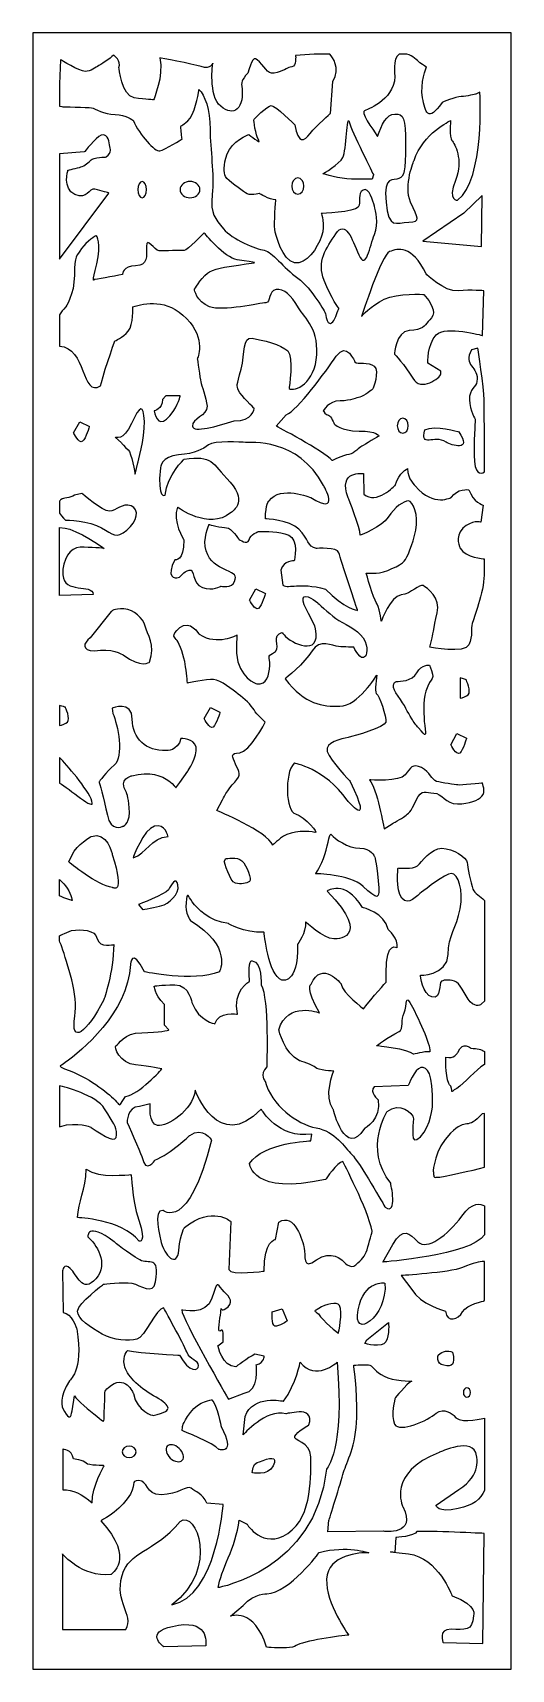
# Model space of a CAD drawing. Header units: centimetres. Extents: x -1.25 to 1.25, y -4.26 to 4.26.
import ezdxf

# ---------------------------------------------------------------- set-up
doc = ezdxf.new("R2010")
doc.units = ezdxf.units.CM
doc.header["$MEASUREMENT"] = 0
doc.layers.add('Layer 1', color=7, linetype='Continuous')

msp = doc.modelspace()

# ---------------------------------------------------------------- linework, layer by layer
at = {"layer": 'Layer 1', "color": 142}
for points, knots in [([(-1.24533, -4.26054), (-1.24533, -4.26054), (-1.24533, 4.26053), (-1.24533, 4.26053), (-1.24533, 4.26053), (-1.24533, 4.26053), (1.24533, 4.26053), (1.24533, 4.26053), (1.24533, 4.26053), (1.24533, 4.26053), (1.24533, -4.26054), (1.24533, -4.26054), (1.24533, -4.26054), (1.24533, -4.26054), (-1.24533, -4.26054), (-1.24533, -4.26054)], [0, 0, 0, 0, 0.2, 0.2, 0.2, 0.2, 0.4, 0.4, 0.4, 0.4, 0.6, 0.6, 0.6, 0.6, 1, 1, 1, 1]), ([(-1.09401, 3.87566), (-1.09401, 3.87566), (-1.10579, 3.8773), (-1.10579, 3.8773), (-1.10579, 3.8773), (-1.10579, 3.8773), (-1.10579, 3.9952), (-1.10579, 3.9952), (-1.10579, 3.9952), (-1.10579, 3.9952), (-1.1007, 4.1196), (-1.1007, 4.1196), (-1.1007, 4.1196), (-1.1007, 4.1196), (-1.00186, 4.05919), (-0.97221, 4.05919), (-0.97221, 4.05919), (-0.94255, 4.05919), (-0.92031, 4.07932), (-0.90054, 4.08939), (-0.90054, 4.08939), (-0.88077, 4.09946), (-0.82394, 4.14309), (-0.82394, 4.14309), (-0.82394, 4.14309), (-0.82394, 4.14309), (-0.78193, 4.11288), (-0.79675, 4.07932), (-0.79675, 4.07932), (-0.79675, 4.07932), (-0.7844, 3.93166), (-0.71768, 3.92159), (-0.71768, 3.92159), (-0.65096, 3.91152), (-0.61636, 3.91152), (-0.61636, 3.91152), (-0.61636, 3.91152), (-0.61636, 3.91152), (-0.562, 4.0357), (-0.58424, 4.12967), (-0.58424, 4.12967), (-0.58424, 4.12967), (-0.41694, 4.09916), (-0.36814, 4.08387), (-0.36814, 4.08387), (-0.31933, 4.06857), (-0.30807, 4.10171), (-0.30807, 4.10171), (-0.30807, 4.10171), (-0.30807, 4.10171), (-0.33247, 3.93347), (-0.26678, 3.87739), (-0.26678, 3.87739), (-0.20108, 3.8213), (-0.13914, 3.85954), (-0.15791, 3.9921), (-0.15791, 3.9921), (-0.15791, 3.9921), (-0.16057, 4.01461), (-0.12568, 4.05009), (-0.12568, 4.05009), (-0.10387, 4.11218), (-0.09951, 4.14765), (-0.06461, 4.10922), (-0.06461, 4.10922), (-0.02972, 4.07079), (-0.01881, 4.03826), (0.02699, 4.05305), (0.02699, 4.05305), (0.07279, 4.06784), (0.07933, 4.07966), (0.10332, 4.08262), (0.10332, 4.08262), (0.12731, 4.08557), (0.12295, 4.14175), (0.12295, 4.14175), (0.12295, 4.14175), (0.12295, 4.14175), (0.22004, 4.14841), (0.22004, 4.14841), (0.22004, 4.14841), (0.22004, 4.14841), (0.30054, 4.14841), (0.30054, 4.14841), (0.30054, 4.14841), (0.31587, 4.13222), (0.35673, 4.07909), (0.31705, 4.00574), (0.31705, 4.00574), (0.31705, 4.00574), (0.30397, 3.84018), (0.30397, 3.84018), (0.30397, 3.84018), (0.30397, 3.84018), (0.232, 3.7781), (0.19928, 3.7367), (0.19928, 3.7367), (0.16657, 3.69531), (0.13822, 3.67758), (0.11859, 3.78105), (0.11859, 3.78105), (0.11859, 3.78105), (0.01827, 3.88157), (-0.00354, 3.88157), (-0.00354, 3.88157), (-0.02535, 3.88157), (-0.09514, 3.80766), (-0.09514, 3.80766), (-0.09514, 3.80766), (-0.09514, 3.80766), (-0.08642, 3.72783), (-0.06897, 3.70122), (-0.06897, 3.70122), (-0.05152, 3.67462), (-0.12132, 3.73079), (-0.12132, 3.73079), (-0.12132, 3.73079), (-0.12132, 3.73079), (-0.21074, 3.69531), (-0.23255, 3.63027), (-0.23255, 3.63027), (-0.25435, 3.56523), (-0.25217, 3.53566), (-0.24127, 3.51201), (-0.24127, 3.51201), (-0.23036, 3.48836), (-0.15839, 3.44402), (-0.13876, 3.42627), (-0.13876, 3.42627), (-0.11914, 3.40853), (-0.06461, 3.42332), (-0.06461, 3.42332), (-0.06461, 3.42332), (-0.06461, 3.42332), (-0.01662, 3.39079), (0.02045, 3.39079), (0.02045, 3.39079), (0.02045, 3.39079), (0.00954, 3.26367), (0.0139, 3.23706), (0.0139, 3.23706), (0.01827, 3.21045), (0.05316, 3.07445), (0.11641, 3.06262), (0.11641, 3.06262), (0.17965, 3.0508), (0.23636, 3.13949), (0.25817, 3.20158), (0.25817, 3.20158), (0.27998, 3.26366), (0.25598, 3.31984), (0.25598, 3.31984), (0.25598, 3.31984), (0.25598, 3.31984), (0.42828, 3.32576), (0.44791, 3.35236), (0.44791, 3.35236), (0.46754, 3.37897), (0.44137, 3.42332), (0.47408, 3.44105), (0.47408, 3.44105), (0.5068, 3.45879), (0.52643, 3.38193), (0.53297, 3.35827), (0.53297, 3.35827), (0.53951, 3.33462), (0.55696, 3.26958), (0.53297, 3.21045), (0.53297, 3.21045), (0.50898, 3.15132), (0.48935, 3.01827), (0.45227, 3.10401), (0.45227, 3.10401), (0.41519, 3.18975), (0.38249, 3.28731), (0.33232, 3.2134), (0.33232, 3.2134), (0.28216, 3.13949), (0.23199, 3.06853), (0.27125, 2.97097), (0.27125, 2.97097), (0.31051, 2.87341), (0.34758, 2.8261), (0.34758, 2.8261), (0.34758, 2.8261), (0.34758, 2.8261), (0.30179, 2.66644), (0.2778, 2.79949), (0.2778, 2.79949), (0.2778, 2.79949), (0.208, 2.92957), (0.13385, 2.98279), (0.13385, 2.98279), (0.0597, 3.03601), (0.00081, 3.12175), (-0.04062, 3.12767), (-0.04062, 3.12767), (-0.08206, 3.13358), (-0.20855, 3.18384), (-0.25217, 3.24001), (-0.25217, 3.24001), (-0.29579, 3.29619), (-0.32197, 3.31096), (-0.31106, 3.4174), (-0.31106, 3.4174), (-0.30015, 3.52383), (-0.32196, 3.65392), (-0.32196, 3.7574), (-0.32196, 3.7574), (-0.32196, 3.86088), (-0.35031, 3.93775), (-0.38084, 3.96436), (-0.38084, 3.96436), (-0.38084, 3.96436), (-0.39393, 3.86087), (-0.42664, 3.81653), (-0.42664, 3.81653), (-0.45936, 3.77218), (-0.47681, 3.784), (-0.47463, 3.76626), (-0.47463, 3.76626), (-0.47244, 3.74853), (-0.46808, 3.70714), (-0.46808, 3.70714), (-0.46808, 3.70714), (-0.46808, 3.70714), (-0.5575, 3.65096), (-0.58367, 3.64505), (-0.58367, 3.64505), (-0.60985, 3.63914), (-0.68836, 3.72784), (-0.72325, 3.8047), (-0.72325, 3.8047), (-0.72325, 3.8047), (-0.75815, 3.83427), (-0.81703, 3.83427), (-0.81703, 3.83427), (-0.87592, 3.83427), (-0.91954, 3.86679), (-0.93916, 3.86975), (-0.93916, 3.86975), (-0.95879, 3.8727), (-1.09401, 3.87566), (-1.09401, 3.87566)], [0, 0, 0, 0, 0.016129, 0.016129, 0.016129, 0.016129, 0.0322581, 0.0322581, 0.0322581, 0.0322581, 0.0483871, 0.0483871, 0.0483871, 0.0483871, 0.0645161, 0.0645161, 0.0645161, 0.0645161, 0.0806452, 0.0806452, 0.0806452, 0.0806452, 0.0967742, 0.0967742, 0.0967742, 0.0967742, 0.1129032, 0.1129032, 0.1129032, 0.1129032, 0.1290323, 0.1290323, 0.1290323, 0.1290323, 0.1451613, 0.1451613, 0.1451613, 0.1451613, 0.1612903, 0.1612903, 0.1612903, 0.1612903, 0.1774194, 0.1774194, 0.1774194, 0.1774194, 0.1935484, 0.1935484, 0.1935484, 0.1935484, 0.2096774, 0.2096774, 0.2096774, 0.2096774, 0.2258065, 0.2258065, 0.2258065, 0.2258065, 0.2419355, 0.2419355, 0.2419355, 0.2419355, 0.2580645, 0.2580645, 0.2580645, 0.2580645, 0.2741935, 0.2741935, 0.2741935, 0.2741935, 0.2903226, 0.2903226, 0.2903226, 0.2903226, 0.3064516, 0.3064516, 0.3064516, 0.3064516, 0.3225806, 0.3225806, 0.3225806, 0.3225806, 0.3387097, 0.3387097, 0.3387097, 0.3387097, 0.3548387, 0.3548387, 0.3548387, 0.3548387, 0.3709677, 0.3709677, 0.3709677, 0.3709677, 0.3870968, 0.3870968, 0.3870968, 0.3870968, 0.4032258, 0.4032258, 0.4032258, 0.4032258, 0.4193548, 0.4193548, 0.4193548, 0.4193548, 0.4354839, 0.4354839, 0.4354839, 0.4354839, 0.4516129, 0.4516129, 0.4516129, 0.4516129, 0.4677419, 0.4677419, 0.4677419, 0.4677419, 0.483871, 0.483871, 0.483871, 0.483871, 0.5, 0.5, 0.5, 0.5, 0.516129, 0.516129, 0.516129, 0.516129, 0.5322581, 0.5322581, 0.5322581, 0.5322581, 0.5483871, 0.5483871, 0.5483871, 0.5483871, 0.5645161, 0.5645161, 0.5645161, 0.5645161, 0.5806452, 0.5806452, 0.5806452, 0.5806452, 0.5967742, 0.5967742, 0.5967742, 0.5967742, 0.6129032, 0.6129032, 0.6129032, 0.6129032, 0.6290323, 0.6290323, 0.6290323, 0.6290323, 0.6451613, 0.6451613, 0.6451613, 0.6451613, 0.6612903, 0.6612903, 0.6612903, 0.6612903, 0.6774194, 0.6774194, 0.6774194, 0.6774194, 0.6935484, 0.6935484, 0.6935484, 0.6935484, 0.7096774, 0.7096774, 0.7096774, 0.7096774, 0.7258065, 0.7258065, 0.7258065, 0.7258065, 0.7419355, 0.7419355, 0.7419355, 0.7419355, 0.7580645, 0.7580645, 0.7580645, 0.7580645, 0.7741935, 0.7741935, 0.7741935, 0.7741935, 0.7903226, 0.7903226, 0.7903226, 0.7903226, 0.8064516, 0.8064516, 0.8064516, 0.8064516, 0.8225806, 0.8225806, 0.8225806, 0.8225806, 0.8387097, 0.8387097, 0.8387097, 0.8387097, 0.8548387, 0.8548387, 0.8548387, 0.8548387, 0.8709677, 0.8709677, 0.8709677, 0.8709677, 0.8870968, 0.8870968, 0.8870968, 0.8870968, 0.9032258, 0.9032258, 0.9032258, 0.9032258, 0.9193548, 0.9193548, 0.9193548, 0.9193548, 0.9354839, 0.9354839, 0.9354839, 0.9354839, 0.9516129, 0.9516129, 0.9516129, 0.9516129, 0.9677419, 0.9677419, 0.9677419, 0.9677419, 1, 1, 1, 1]), ([(1.06102, 3.94101), (1.06102, 3.94101), (1.08184, 3.95044), (1.08184, 3.95044), (1.08184, 3.95044), (1.08184, 3.95044), (1.1096, 3.49802), (0.96617, 3.38806), (0.96617, 3.38806), (0.96617, 3.38806), (0.91065, 3.38177), (0.9546, 3.49174), (0.9546, 3.49174), (0.99856, 3.6017), (0.94998, 3.68339), (0.9361, 3.6991), (0.9361, 3.6991), (0.92222, 3.7148), (0.92916, 3.80277), (0.92916, 3.80277), (0.92916, 3.80277), (0.92916, 3.80277), (0.78572, 3.7368), (0.73946, 3.59542), (0.73946, 3.59542), (0.73946, 3.59542), (0.68393, 3.4666), (0.72095, 3.37863), (0.72095, 3.37863), (0.75796, 3.29066), (0.77878, 3.27809), (0.71169, 3.27495), (0.71169, 3.27495), (0.64461, 3.27181), (0.60759, 3.23411), (0.59371, 3.37863), (0.59371, 3.37863), (0.57983, 3.52316), (0.63304, 3.48859), (0.6608, 3.50116), (0.6608, 3.50116), (0.68856, 3.51373), (0.6955, 3.53572), (0.6955, 3.6771), (0.6955, 3.6771), (0.6955, 3.81848), (0.68393, 3.83734), (0.63998, 3.83734), (0.63998, 3.83734), (0.59602, 3.83734), (0.57058, 3.78078), (0.54976, 3.72109), (0.54976, 3.72109), (0.54976, 3.72109), (0.46647, 3.83419), (0.47804, 3.8499), (0.47804, 3.8499), (0.48961, 3.86561), (0.63073, 3.89703), (0.63998, 4.03213), (0.63998, 4.03213), (0.63998, 4.03213), (0.62675, 4.12966), (0.66179, 4.14841), (0.66179, 4.14841), (0.66179, 4.14841), (0.70115, 4.14841), (0.70115, 4.14841), (0.70115, 4.14841), (0.73503, 4.1401), (0.75455, 4.1171), (0.76953, 4.10439), (0.76953, 4.10439), (0.78804, 4.08868), (0.80423, 4.0824), (0.80423, 4.0824), (0.80423, 4.0824), (0.80423, 4.0824), (0.76953, 3.99757), (0.78341, 3.92216), (0.78341, 3.92216), (0.79729, 3.84676), (0.81117, 3.79021), (0.8852, 3.89703), (0.8852, 3.89703), (0.8852, 3.89703), (0.95692, 3.92845), (0.98468, 3.92845), (0.98468, 3.92845), (1.01244, 3.92845), (1.06102, 3.94101), (1.06102, 3.94101)], [0, 0, 0, 0, 0.0416667, 0.0416667, 0.0416667, 0.0416667, 0.0833333, 0.0833333, 0.0833333, 0.0833333, 0.125, 0.125, 0.125, 0.125, 0.1666667, 0.1666667, 0.1666667, 0.1666667, 0.2083333, 0.2083333, 0.2083333, 0.2083333, 0.25, 0.25, 0.25, 0.25, 0.2916667, 0.2916667, 0.2916667, 0.2916667, 0.3333333, 0.3333333, 0.3333333, 0.3333333, 0.375, 0.375, 0.375, 0.375, 0.4166667, 0.4166667, 0.4166667, 0.4166667, 0.4583333, 0.4583333, 0.4583333, 0.4583333, 0.5, 0.5, 0.5, 0.5, 0.5416667, 0.5416667, 0.5416667, 0.5416667, 0.5833333, 0.5833333, 0.5833333, 0.5833333, 0.625, 0.625, 0.625, 0.625, 0.6666667, 0.6666667, 0.6666667, 0.6666667, 0.7083333, 0.7083333, 0.7083333, 0.7083333, 0.75, 0.75, 0.75, 0.75, 0.7916667, 0.7916667, 0.7916667, 0.7916667, 0.8333333, 0.8333333, 0.8333333, 0.8333333, 0.875, 0.875, 0.875, 0.875, 0.9166667, 0.9166667, 0.9166667, 0.9166667, 1, 1, 1, 1]), ([(0.522, 3.49802), (0.522, 3.49802), (0.52894, 3.52001), (0.52894, 3.52001), (0.52894, 3.52001), (0.52894, 3.52001), (0.41327, 3.74936), (0.4017, 3.79649), (0.4017, 3.79649), (0.39013, 3.84362), (0.38782, 3.64569), (0.36931, 3.61112), (0.36931, 3.61112), (0.3508, 3.57656), (0.26521, 3.5263), (0.26521, 3.5263), (0.26521, 3.5263), (0.26521, 3.5263), (0.35543, 3.49802), (0.41327, 3.49802), (0.41327, 3.49802), (0.4711, 3.49802), (0.522, 3.49802), (0.522, 3.49802)], [0, 0, 0, 0, 0.1428571, 0.1428571, 0.1428571, 0.1428571, 0.2857143, 0.2857143, 0.2857143, 0.2857143, 0.4285714, 0.4285714, 0.4285714, 0.4285714, 0.5714286, 0.5714286, 0.5714286, 0.5714286, 0.7142857, 0.7142857, 0.7142857, 0.7142857, 1, 1, 1, 1]), ([(-1.10579, 3.62927), (-1.10579, 3.62927), (-0.9773, 3.63954), (-0.9773, 3.63954), (-0.9773, 3.63954), (-0.9773, 3.63954), (-0.91728, 3.71561), (-0.88927, 3.72648), (-0.88927, 3.72648), (-0.86126, 3.73735), (-0.84926, 3.70474), (-0.84526, 3.67757), (-0.84526, 3.67757), (-0.84126, 3.6504), (-0.83079, 3.64321), (-0.86354, 3.61357), (-0.86354, 3.61357), (-0.86354, 3.61357), (-0.93085, 3.6111), (-0.94176, 3.59874), (-0.94176, 3.59874), (-0.95268, 3.58639), (-0.97633, 3.56663), (-0.99452, 3.56168), (-0.99452, 3.56168), (-1.01271, 3.55674), (-1.06183, 3.54439), (-1.06183, 3.54439), (-1.06183, 3.54439), (-1.06183, 3.54439), (-1.09275, 3.44804), (-1.02544, 3.41839), (-1.02544, 3.41839), (-0.95814, 3.38874), (-0.95632, 3.45298), (-0.92175, 3.44557), (-0.92175, 3.44557), (-0.88719, 3.43815), (-0.84898, 3.4258), (-0.84898, 3.4258), (-0.84898, 3.4258), (-0.84898, 3.4258), (-1.10579, 3.08188), (-1.10579, 3.08188), (-1.10579, 3.08188), (-1.10579, 3.08188), (-1.10579, 3.62927), (-1.10579, 3.62927)], [0, 0, 0, 0, 0.0769231, 0.0769231, 0.0769231, 0.0769231, 0.1538462, 0.1538462, 0.1538462, 0.1538462, 0.2307692, 0.2307692, 0.2307692, 0.2307692, 0.3076923, 0.3076923, 0.3076923, 0.3076923, 0.3846154, 0.3846154, 0.3846154, 0.3846154, 0.4615385, 0.4615385, 0.4615385, 0.4615385, 0.5384615, 0.5384615, 0.5384615, 0.5384615, 0.6153846, 0.6153846, 0.6153846, 0.6153846, 0.6923077, 0.6923077, 0.6923077, 0.6923077, 0.7692308, 0.7692308, 0.7692308, 0.7692308, 0.8461538, 0.8461538, 0.8461538, 0.8461538, 1, 1, 1, 1]), ([(0.10335, 3.46194), (0.10335, 3.48537), (0.11742, 3.50447), (0.13467, 3.50447), (0.13467, 3.50447), (0.15192, 3.50447), (0.16599, 3.48537), (0.16599, 3.46194), (0.16599, 3.46194), (0.16599, 3.43851), (0.15192, 3.4194), (0.13467, 3.4194), (0.13467, 3.4194), (0.11742, 3.4194), (0.10335, 3.43851), (0.10335, 3.46194)], [0, 0, 0, 0, 0.2, 0.2, 0.2, 0.2, 0.4, 0.4, 0.4, 0.4, 0.6, 0.6, 0.6, 0.6, 1, 1, 1, 1]), ([(-0.69756, 3.44371), (-0.69756, 3.46714), (-0.68751, 3.48625), (-0.67518, 3.48625), (-0.67518, 3.48625), (-0.66286, 3.48625), (-0.65281, 3.46714), (-0.65281, 3.44371), (-0.65281, 3.44371), (-0.65281, 3.42028), (-0.66286, 3.40117), (-0.67518, 3.40117), (-0.67518, 3.40117), (-0.68751, 3.40117), (-0.69756, 3.42028), (-0.69756, 3.44371)], [0, 0, 0, 0, 0.2, 0.2, 0.2, 0.2, 0.4, 0.4, 0.4, 0.4, 0.6, 0.6, 0.6, 0.6, 1, 1, 1, 1]), ([(-0.47831, 3.44371), (-0.47831, 3.46714), (-0.4552, 3.48625), (-0.42686, 3.48625), (-0.42686, 3.48625), (-0.39852, 3.48625), (-0.3754, 3.46714), (-0.3754, 3.44371), (-0.3754, 3.44371), (-0.3754, 3.42028), (-0.39852, 3.40117), (-0.42686, 3.40117), (-0.42686, 3.40117), (-0.4552, 3.40117), (-0.47831, 3.42028), (-0.47831, 3.44371)], [0, 0, 0, 0, 0.2, 0.2, 0.2, 0.2, 0.4, 0.4, 0.4, 0.4, 0.6, 0.6, 0.6, 0.6, 1, 1, 1, 1]), ([(0.78521, 3.17493), (0.78521, 3.17493), (0.99784, 3.32129), (0.99784, 3.32129), (0.99784, 3.32129), (0.99784, 3.32129), (1.09396, 3.41228), (1.09396, 3.41228), (1.09396, 3.41228), (1.09396, 3.41228), (1.09105, 3.14724), (1.09105, 3.14724), (1.09105, 3.14724), (1.09105, 3.14724), (0.78521, 3.17493), (0.78521, 3.17493)], [0, 0, 0, 0, 0.2, 0.2, 0.2, 0.2, 0.4, 0.4, 0.4, 0.4, 0.6, 0.6, 0.6, 0.6, 1, 1, 1, 1]), ([(-0.89209, 2.42206), (-0.99305, 2.35999), (-0.96655, 2.62329), (-1.10579, 2.62802), (-1.10579, 2.62802), (-1.10579, 2.62802), (-1.10579, 2.79242), (-1.10579, 2.79242), (-1.10579, 2.79242), (-1.0979, 2.80542), (-1.08757, 2.81833), (-1.07418, 2.83077), (-1.07418, 2.83077), (-1.07418, 2.83077), (-1.02866, 2.89603), (-1.02866, 2.99907), (-1.02866, 2.99907), (-1.02866, 3.1021), (-1.01601, 3.09867), (-0.99072, 3.13645), (-0.99072, 3.13645), (-0.96543, 3.17423), (-0.91485, 3.20514), (-0.91485, 3.20514), (-0.91485, 3.20514), (-0.91485, 3.20514), (-0.88451, 3.16393), (-0.91232, 3.05745), (-0.91232, 3.05745), (-0.94014, 2.95098), (-0.92497, 2.97503), (-0.92497, 2.97503), (-0.92497, 2.97503), (-0.92497, 2.97503), (-0.82128, 2.9922), (-0.77829, 3.0025), (-0.77829, 3.0025), (-0.77829, 3.0025), (-0.77576, 3.04715), (-0.71001, 3.04715), (-0.71001, 3.04715), (-0.64425, 3.04715), (-0.65317, 3.09803), (-0.65317, 3.14955), (-0.65317, 3.14955), (-0.65317, 3.20107), (-0.61271, 3.12551), (-0.58742, 3.12551), (-0.58742, 3.12551), (-0.56213, 3.12551), (-0.47228, 3.12615), (-0.45711, 3.12615), (-0.45711, 3.12615), (-0.44193, 3.12615), (-0.35342, 3.21888), (-0.35342, 3.21888), (-0.35342, 3.21888), (-0.35342, 3.21888), (-0.2472, 3.08837), (-0.18145, 3.07806), (-0.18145, 3.07806), (-0.07614, 3.06157), (-0.0482, 3.06804), (-0.17412, 3.05103), (-0.17412, 3.05103), (-0.23658, 3.04257), (-0.31296, 3.02869), (-0.33572, 3.00937), (-0.33572, 3.00937), (-0.37618, 2.97503), (-0.404, 2.92351), (-0.404, 2.92351), (-0.404, 2.92351), (-0.404, 2.92351), (-0.39389, 2.86168), (-0.3256, 2.83421), (-0.3256, 2.83421), (-0.25732, 2.80673), (-0.06006, 2.85482), (-0.03224, 2.85482), (-0.03224, 2.85482), (-0.00442, 2.85482), (-0.0196, 2.91664), (0.02087, 2.92351), (0.02087, 2.92351), (0.06133, 2.93037), (0.10432, 2.88916), (0.13214, 2.83764), (0.13214, 2.83764), (0.15996, 2.78612), (0.24089, 2.73117), (0.2333, 2.58349), (0.2333, 2.58349), (0.22572, 2.4358), (0.11697, 2.38772), (0.08915, 2.40832), (0.08915, 2.40832), (0.08915, 2.40832), (0.11444, 2.57318), (0.08156, 2.60409), (0.08156, 2.60409), (0.04869, 2.635), (-0.04994, 2.66248), (-0.10305, 2.66935), (-0.10305, 2.66935), (-0.15616, 2.67622), (-0.13846, 2.59722), (-0.16122, 2.50792), (-0.16122, 2.50792), (-0.18398, 2.41863), (-0.18651, 2.4255), (-0.17386, 2.39802), (-0.17386, 2.39802), (-0.16122, 2.37054), (-0.09294, 2.30529), (-0.09294, 2.30529), (-0.09294, 2.30529), (-0.09294, 2.30529), (-0.09799, 2.23659), (-0.19662, 2.24003), (-0.19662, 2.24003), (-0.28514, 2.21255), (-0.40906, 2.17477), (-0.41412, 2.21255), (-0.41412, 2.21255), (-0.41917, 2.25033), (-0.33572, 2.26751), (-0.33825, 2.31559), (-0.33825, 2.31559), (-0.34078, 2.36367), (-0.36859, 2.4255), (-0.37112, 2.44267), (-0.37112, 2.44267), (-0.37365, 2.45984), (-0.38883, 2.56288), (-0.38883, 2.56288), (-0.38883, 2.56288), (-0.38883, 2.56288), (-0.34078, 2.66591), (-0.44446, 2.77239), (-0.44446, 2.77239), (-0.54815, 2.87886), (-0.65943, 2.85138), (-0.72518, 2.83421), (-0.72518, 2.83421), (-0.72518, 2.83421), (-0.72012, 2.74148), (-0.74794, 2.70713), (-0.74794, 2.70713), (-0.77576, 2.67278), (-0.81875, 2.65561), (-0.81875, 2.65561), (-0.81875, 2.65561), (-0.81875, 2.65561), (-0.88956, 2.44954), (-0.89209, 2.42206)], [0, 0, 0, 0, 0.025, 0.025, 0.025, 0.025, 0.05, 0.05, 0.05, 0.05, 0.075, 0.075, 0.075, 0.075, 0.1, 0.1, 0.1, 0.1, 0.125, 0.125, 0.125, 0.125, 0.15, 0.15, 0.15, 0.15, 0.175, 0.175, 0.175, 0.175, 0.2, 0.2, 0.2, 0.2, 0.225, 0.225, 0.225, 0.225, 0.25, 0.25, 0.25, 0.25, 0.275, 0.275, 0.275, 0.275, 0.3, 0.3, 0.3, 0.3, 0.325, 0.325, 0.325, 0.325, 0.35, 0.35, 0.35, 0.35, 0.375, 0.375, 0.375, 0.375, 0.4, 0.4, 0.4, 0.4, 0.425, 0.425, 0.425, 0.425, 0.45, 0.45, 0.45, 0.45, 0.475, 0.475, 0.475, 0.475, 0.5, 0.5, 0.5, 0.5, 0.525, 0.525, 0.525, 0.525, 0.55, 0.55, 0.55, 0.55, 0.575, 0.575, 0.575, 0.575, 0.6, 0.6, 0.6, 0.6, 0.625, 0.625, 0.625, 0.625, 0.65, 0.65, 0.65, 0.65, 0.675, 0.675, 0.675, 0.675, 0.7, 0.7, 0.7, 0.7, 0.725, 0.725, 0.725, 0.725, 0.75, 0.75, 0.75, 0.75, 0.775, 0.775, 0.775, 0.775, 0.8, 0.8, 0.8, 0.8, 0.825, 0.825, 0.825, 0.825, 0.85, 0.85, 0.85, 0.85, 0.875, 0.875, 0.875, 0.875, 0.9, 0.9, 0.9, 0.9, 0.925, 0.925, 0.925, 0.925, 0.95, 0.95, 0.95, 0.95, 1, 1, 1, 1]), ([(0.46647, 2.78483), (0.46647, 2.78483), (0.57058, 3.10529), (0.61222, 3.121), (0.61222, 3.121), (0.65386, 3.13671), (0.72789, 3.15871), (0.80192, 3.00476), (0.80192, 3.00476), (0.80192, 3.00476), (0.89677, 2.9105), (0.96848, 2.91679), (0.96848, 2.91679), (1.0402, 2.92307), (1.10266, 2.91679), (1.10266, 2.91679), (1.10266, 2.91679), (1.10266, 2.91679), (1.09572, 2.68429), (1.09572, 2.68429), (1.09572, 2.68429), (1.09572, 2.68429), (0.90371, 2.7377), (0.85513, 2.68744), (0.85513, 2.68744), (0.80655, 2.63717), (0.81117, 2.53977), (0.81117, 2.53977), (0.81117, 2.53977), (0.81117, 2.53977), (0.87826, 2.49893), (0.87826, 2.49893), (0.87826, 2.49893), (0.87826, 2.49893), (0.87826, 2.50207), (0.87826, 2.48322), (0.87826, 2.48322), (0.87826, 2.46437), (0.77416, 2.38896), (0.73251, 2.46123), (0.73251, 2.46123), (0.69087, 2.53349), (0.63767, 2.5869), (0.63767, 2.5869), (0.63767, 2.5869), (0.63767, 2.5869), (0.64229, 2.70314), (0.71401, 2.70943), (0.71401, 2.70943), (0.78572, 2.71571), (0.79266, 2.73142), (0.81349, 2.75656), (0.81349, 2.75656), (0.83431, 2.78169), (0.87132, 2.80368), (0.79035, 2.89794), (0.79035, 2.89794), (0.79035, 2.89794), (0.65617, 2.90736), (0.58446, 2.8728), (0.58446, 2.8728), (0.51274, 2.83824), (0.46647, 2.78483), (0.46647, 2.78483)], [0, 0, 0, 0, 0.0588235, 0.0588235, 0.0588235, 0.0588235, 0.1176471, 0.1176471, 0.1176471, 0.1176471, 0.1764706, 0.1764706, 0.1764706, 0.1764706, 0.2352941, 0.2352941, 0.2352941, 0.2352941, 0.2941176, 0.2941176, 0.2941176, 0.2941176, 0.3529412, 0.3529412, 0.3529412, 0.3529412, 0.4117647, 0.4117647, 0.4117647, 0.4117647, 0.4705882, 0.4705882, 0.4705882, 0.4705882, 0.5294118, 0.5294118, 0.5294118, 0.5294118, 0.5882353, 0.5882353, 0.5882353, 0.5882353, 0.6470588, 0.6470588, 0.6470588, 0.6470588, 0.7058824, 0.7058824, 0.7058824, 0.7058824, 0.7647059, 0.7647059, 0.7647059, 0.7647059, 0.8235294, 0.8235294, 0.8235294, 0.8235294, 0.8823529, 0.8823529, 0.8823529, 0.8823529, 1, 1, 1, 1]), ([(0.07404, 2.27179), (0.07404, 2.27179), (0.02094, 2.2128), (0.02094, 2.2128), (0.02094, 2.2128), (0.02094, 2.2128), (0.2671, 2.08497), (0.31295, 2.03253), (0.31295, 2.03253), (0.31295, 2.03253), (0.36846, 2.05875), (0.39983, 2.06531), (0.39983, 2.06531), (0.4312, 2.07186), (0.45534, 2.10136), (0.4674, 2.10792), (0.4674, 2.10792), (0.47947, 2.11447), (0.5567, 2.16036), (0.5567, 2.16036), (0.5567, 2.16036), (0.5567, 2.16036), (0.54946, 2.18658), (0.45292, 2.18658), (0.45292, 2.18658), (0.35639, 2.18658), (0.32502, 2.22263), (0.32502, 2.22263), (0.32502, 2.22263), (0.32502, 2.22263), (0.30571, 2.26851), (0.29365, 2.26851), (0.29365, 2.26851), (0.28158, 2.26851), (0.2671, 2.29145), (0.2671, 2.29145), (0.2671, 2.29145), (0.2671, 2.29145), (0.29365, 2.3439), (0.35398, 2.3439), (0.35398, 2.3439), (0.41431, 2.3439), (0.43845, 2.36028), (0.45775, 2.36356), (0.45775, 2.36356), (0.47706, 2.36684), (0.52532, 2.40617), (0.52532, 2.40617), (0.52532, 2.40617), (0.52532, 2.40617), (0.56152, 2.49793), (0.53256, 2.52415), (0.53256, 2.52415), (0.5036, 2.55037), (0.44327, 2.53071), (0.4312, 2.5471), (0.4312, 2.5471), (0.4312, 2.5471), (0.38776, 2.65525), (0.33467, 2.5766), (0.33467, 2.5766), (0.28158, 2.49793), (0.12954, 2.29145), (0.07404, 2.27179)], [0, 0, 0, 0, 0.0588235, 0.0588235, 0.0588235, 0.0588235, 0.1176471, 0.1176471, 0.1176471, 0.1176471, 0.1764706, 0.1764706, 0.1764706, 0.1764706, 0.2352941, 0.2352941, 0.2352941, 0.2352941, 0.2941176, 0.2941176, 0.2941176, 0.2941176, 0.3529412, 0.3529412, 0.3529412, 0.3529412, 0.4117647, 0.4117647, 0.4117647, 0.4117647, 0.4705882, 0.4705882, 0.4705882, 0.4705882, 0.5294118, 0.5294118, 0.5294118, 0.5294118, 0.5882353, 0.5882353, 0.5882353, 0.5882353, 0.6470588, 0.6470588, 0.6470588, 0.6470588, 0.7058824, 0.7058824, 0.7058824, 0.7058824, 0.7647059, 0.7647059, 0.7647059, 0.7647059, 0.8235294, 0.8235294, 0.8235294, 0.8235294, 0.8823529, 0.8823529, 0.8823529, 0.8823529, 1, 1, 1, 1]), ([(1.07122, 2.61757), (1.07122, 2.61757), (1.10379, 2.41154), (1.10379, 2.34972), (1.10379, 2.34972), (1.10379, 2.32035), (1.10477, 2.25645), (1.10579, 2.19555), (1.10579, 2.19555), (1.10579, 2.19555), (1.10579, 1.97353), (1.10579, 1.97353), (1.10579, 1.97353), (1.08696, 1.96117), (1.05168, 1.95769), (1.05168, 2.06126), (1.05168, 2.06126), (1.05168, 2.179), (1.05819, 2.2467), (1.05819, 2.2467), (1.05819, 2.2467), (1.05819, 2.2467), (1.02996, 2.2938), (1.02779, 2.34972), (1.02779, 2.34972), (1.02562, 2.40564), (1.06253, 2.41742), (1.06688, 2.44391), (1.06688, 2.44391), (1.08005, 2.52428), (0.98942, 2.52661), (1.03865, 2.60875), (1.03865, 2.60875), (1.03865, 2.60875), (1.07122, 2.61757), (1.07122, 2.61757)], [0, 0, 0, 0, 0.1, 0.1, 0.1, 0.1, 0.2, 0.2, 0.2, 0.2, 0.3, 0.3, 0.3, 0.3, 0.4, 0.4, 0.4, 0.4, 0.5, 0.5, 0.5, 0.5, 0.6, 0.6, 0.6, 0.6, 0.7, 0.7, 0.7, 0.7, 0.8, 0.8, 0.8, 0.8, 1, 1, 1, 1]), ([(-0.81581, 2.15404), (-0.81581, 2.15404), (-0.77333, 2.13241), (-0.73085, 2.22616), (-0.73085, 2.22616), (-0.68837, 2.31992), (-0.66712, 2.33073), (-0.66447, 2.23698), (-0.66447, 2.23698), (-0.66181, 2.14323), (-0.69899, 2.02062), (-0.69899, 2.02062), (-0.69899, 2.02062), (-0.69899, 2.02062), (-0.71226, 1.96293), (-0.71226, 1.96293), (-0.71226, 1.96293), (-0.71226, 1.96293), (-0.73085, 2.07471), (-0.74943, 2.08914), (-0.74943, 2.08914), (-0.76802, 2.10356), (-0.78395, 2.1252), (-0.78395, 2.1252), (-0.78395, 2.1252), (-0.78395, 2.1252), (-0.81581, 2.15404), (-0.81581, 2.15404)], [0, 0, 0, 0, 0.125, 0.125, 0.125, 0.125, 0.25, 0.25, 0.25, 0.25, 0.375, 0.375, 0.375, 0.375, 0.5, 0.5, 0.5, 0.5, 0.625, 0.625, 0.625, 0.625, 0.75, 0.75, 0.75, 0.75, 1, 1, 1, 1]), ([(-0.57002, 2.35031), (-0.57002, 2.35031), (-0.55295, 2.3704), (-0.55295, 2.3704), (-0.55295, 2.3704), (-0.55295, 2.3704), (-0.47861, 2.3704), (-0.47861, 2.3704), (-0.47861, 2.3704), (-0.47861, 2.3704), (-0.48126, 2.32713), (-0.53171, 2.26583), (-0.53171, 2.26583), (-0.58216, 2.20453), (-0.60606, 2.2514), (-0.61402, 2.29107), (-0.61402, 2.29107), (-0.61402, 2.29107), (-0.57002, 2.30117), (-0.57002, 2.35031)], [0, 0, 0, 0, 0.1666667, 0.1666667, 0.1666667, 0.1666667, 0.3333333, 0.3333333, 0.3333333, 0.3333333, 0.5, 0.5, 0.5, 0.5, 0.6666667, 0.6666667, 0.6666667, 0.6666667, 1, 1, 1, 1]), ([(-1.00066, 2.23516), (-1.00066, 2.23516), (-1.03274, 2.17707), (-1.03274, 2.17707), (-1.03274, 2.17707), (-1.03274, 2.17707), (-1.00423, 2.11897), (-0.9864, 2.13349), (-0.9864, 2.13349), (-0.96858, 2.14802), (-0.95075, 2.21095), (-0.95075, 2.21095), (-0.95075, 2.21095), (-0.95075, 2.21095), (-1.00066, 2.23516), (-1.00066, 2.23516)], [0, 0, 0, 0, 0.2, 0.2, 0.2, 0.2, 0.4, 0.4, 0.4, 0.4, 0.6, 0.6, 0.6, 0.6, 1, 1, 1, 1]), ([(0.65186, 2.2143), (0.65186, 2.23589), (0.66482, 2.2535), (0.68072, 2.2535), (0.68072, 2.2535), (0.69661, 2.2535), (0.70958, 2.23589), (0.70958, 2.2143), (0.70958, 2.2143), (0.70958, 2.19272), (0.69661, 2.17511), (0.68072, 2.17511), (0.68072, 2.17511), (0.66482, 2.17511), (0.65186, 2.19272), (0.65186, 2.2143)], [0, 0, 0, 0, 0.2, 0.2, 0.2, 0.2, 0.4, 0.4, 0.4, 0.4, 0.6, 0.6, 0.6, 0.6, 1, 1, 1, 1]), ([(0.79615, 2.19292), (0.76827, 2.09446), (0.84469, 2.17065), (0.90635, 2.12879), (0.90635, 2.12879), (0.93258, 2.11097), (1.0454, 2.07891), (0.97194, 2.18223), (0.97194, 2.18223), (0.97194, 2.18223), (0.84863, 2.22143), (0.79615, 2.19292)], [0, 0, 0, 0, 0.25, 0.25, 0.25, 0.25, 0.5, 0.5, 0.5, 0.5, 1, 1, 1, 1]), ([(0.05627, 1.3841), (0.05627, 1.3841), (0.04624, 1.46292), (0.04624, 1.46292), (0.04624, 1.46292), (0.06057, 1.51155), (0.11547, 1.51155), (0.11547, 1.51155), (0.11547, 1.51155), (0.11547, 1.51155), (0.14172, 1.62177), (0.08682, 1.64446), (0.08682, 1.64446), (0.03192, 1.66715), (-0.02534, 1.66321), (-0.07209, 1.66321), (-0.07209, 1.66321), (-0.07209, 1.66321), (-0.11146, 1.64984), (-0.11884, 1.61977), (-0.11884, 1.61977), (-0.12622, 1.58969), (-0.17297, 1.62311), (-0.17297, 1.62311), (-0.17297, 1.62311), (-0.17297, 1.62311), (-0.21234, 1.68326), (-0.23695, 1.68326), (-0.23695, 1.68326), (-0.26156, 1.68326), (-0.32799, 1.69997), (-0.32799, 1.69997), (-0.32799, 1.69997), (-0.32799, 1.69997), (-0.36244, 1.62311), (-0.34276, 1.56296), (-0.34276, 1.56296), (-0.32307, 1.50281), (-0.28616, 1.4861), (-0.23941, 1.4627), (-0.23941, 1.4627), (-0.19266, 1.43931), (-0.18282, 1.43931), (-0.19512, 1.40255), (-0.19512, 1.40255), (-0.20742, 1.3658), (-0.26648, 1.37916), (-0.26648, 1.37916), (-0.26648, 1.37916), (-0.26648, 1.37916), (-0.30585, 1.35243), (-0.36244, 1.37248), (-0.36244, 1.37248), (-0.41904, 1.39253), (-0.39935, 1.47273), (-0.43134, 1.4627), (-0.43134, 1.4627), (-0.46333, 1.45268), (-0.47071, 1.42988), (-0.48793, 1.4232), (-0.48793, 1.4232), (-0.50516, 1.41651), (-0.55437, 1.42595), (-0.50516, 1.51617), (-0.50516, 1.51617), (-0.50516, 1.51617), (-0.45841, 1.50615), (-0.45841, 1.61977), (-0.45841, 1.61977), (-0.45841, 1.61977), (-0.52046, 1.71833), (-0.49264, 1.79001), (-0.49264, 1.79001), (-0.49264, 1.79001), (-0.3268, 1.66834), (-0.21647, 1.76057), (-0.21647, 1.76057), (-0.21647, 1.76057), (-0.11902, 1.81292), (-0.21831, 1.9201), (-0.21831, 1.9201), (-0.31761, 2.02729), (-0.30473, 2.05968), (-0.45735, 2.03975), (-0.45735, 2.03975), (-0.45735, 2.03975), (-0.54561, 1.9575), (-0.55664, 1.8528), (-0.55664, 1.8528), (-0.55664, 1.8528), (-0.59894, 1.82538), (-0.58055, 1.99488), (-0.58055, 1.99488), (-0.58055, 1.99488), (-0.57686, 2.05471), (-0.48677, 2.06218), (-0.48677, 2.06218), (-0.39667, 2.06966), (-0.36173, 2.09209), (-0.33048, 2.11453), (-0.33048, 2.11453), (-0.29922, 2.13696), (-0.15947, 2.12948), (-0.13741, 2.12699), (-0.13741, 2.12699), (-0.11534, 2.1245), (0.13617, 2.15374), (0.26864, 1.90289), (0.26864, 1.90289), (0.26864, 1.90289), (0.36327, 1.74042), (0.20136, 1.84018), (0.20136, 1.84018), (0.20136, 1.84018), (0.04575, 1.90573), (-0.01523, 1.82308), (-0.01523, 1.82308), (-0.01523, 1.82308), (-0.03415, 1.80883), (-0.03415, 1.72902), (-0.03415, 1.72902), (-0.03415, 1.72902), (0.08991, 1.72617), (0.14038, 1.67486), (0.14038, 1.67486), (0.19084, 1.62354), (0.18454, 1.58364), (0.23079, 1.57509), (0.23079, 1.57509), (0.23079, 1.57509), (0.34013, 1.58364), (0.34854, 1.55228), (0.34854, 1.55228), (0.35695, 1.52093), (0.44527, 1.25298), (0.44527, 1.25298), (0.44527, 1.25298), (0.44527, 1.25298), (0.37378, 1.26154), (0.27915, 1.36415), (0.27915, 1.36415), (0.13407, 1.40121), (0.09412, 1.36415), (0.05627, 1.3841)], [0, 0, 0, 0, 0.027027, 0.027027, 0.027027, 0.027027, 0.0540541, 0.0540541, 0.0540541, 0.0540541, 0.0810811, 0.0810811, 0.0810811, 0.0810811, 0.1081081, 0.1081081, 0.1081081, 0.1081081, 0.1351351, 0.1351351, 0.1351351, 0.1351351, 0.1621622, 0.1621622, 0.1621622, 0.1621622, 0.1891892, 0.1891892, 0.1891892, 0.1891892, 0.2162162, 0.2162162, 0.2162162, 0.2162162, 0.2432432, 0.2432432, 0.2432432, 0.2432432, 0.2702703, 0.2702703, 0.2702703, 0.2702703, 0.2972973, 0.2972973, 0.2972973, 0.2972973, 0.3243243, 0.3243243, 0.3243243, 0.3243243, 0.3513514, 0.3513514, 0.3513514, 0.3513514, 0.3783784, 0.3783784, 0.3783784, 0.3783784, 0.4054054, 0.4054054, 0.4054054, 0.4054054, 0.4324324, 0.4324324, 0.4324324, 0.4324324, 0.4594595, 0.4594595, 0.4594595, 0.4594595, 0.4864865, 0.4864865, 0.4864865, 0.4864865, 0.5135135, 0.5135135, 0.5135135, 0.5135135, 0.5405405, 0.5405405, 0.5405405, 0.5405405, 0.5675676, 0.5675676, 0.5675676, 0.5675676, 0.5945946, 0.5945946, 0.5945946, 0.5945946, 0.6216216, 0.6216216, 0.6216216, 0.6216216, 0.6486486, 0.6486486, 0.6486486, 0.6486486, 0.6756757, 0.6756757, 0.6756757, 0.6756757, 0.7027027, 0.7027027, 0.7027027, 0.7027027, 0.7297297, 0.7297297, 0.7297297, 0.7297297, 0.7567568, 0.7567568, 0.7567568, 0.7567568, 0.7837838, 0.7837838, 0.7837838, 0.7837838, 0.8108108, 0.8108108, 0.8108108, 0.8108108, 0.8378378, 0.8378378, 0.8378378, 0.8378378, 0.8648649, 0.8648649, 0.8648649, 0.8648649, 0.8918919, 0.8918919, 0.8918919, 0.8918919, 0.9189189, 0.9189189, 0.9189189, 0.9189189, 0.9459459, 0.9459459, 0.9459459, 0.9459459, 1, 1, 1, 1]), ([(0.83396, 1.10957), (0.83396, 1.10957), (0.82202, 1.06094), (0.82202, 1.06094), (0.82202, 1.06094), (0.82202, 1.06094), (1.00344, 1.02528), (1.02492, 1.07391), (1.02492, 1.07391), (1.0464, 1.12253), (1.03447, 1.15819), (1.04163, 1.18413), (1.04163, 1.18413), (1.04879, 1.21006), (1.10369, 1.34622), (1.10369, 1.43698), (1.10369, 1.43698), (1.10369, 1.52776), (1.10369, 1.52127), (1.10369, 1.52127), (1.10369, 1.52127), (1.10369, 1.52127), (1.00821, 1.52776), (0.97957, 1.57638), (0.97957, 1.57638), (0.97957, 1.57638), (0.94854, 1.63473), (0.99389, 1.68012), (0.99389, 1.68012), (1.03924, 1.7255), (1.08698, 1.71254), (1.08698, 1.71254), (1.08698, 1.71254), (1.08698, 1.71254), (1.09892, 1.80006), (1.09892, 1.80006), (1.09892, 1.80006), (1.09892, 1.80006), (1.0464, 1.81627), (1.02492, 1.88111), (1.02492, 1.88111), (1.02492, 1.88111), (0.96047, 1.88759), (0.93421, 1.84221), (0.93421, 1.84221), (0.93421, 1.84221), (0.84351, 1.7871), (0.74564, 1.90056), (0.74564, 1.90056), (0.74564, 1.90056), (0.70506, 1.93622), (0.70506, 1.99133), (0.70506, 1.99133), (0.70506, 1.99133), (0.66209, 1.97188), (0.64061, 1.9038), (0.64061, 1.9038), (0.64061, 1.9038), (0.54274, 1.80006), (0.47829, 1.85841), (0.47829, 1.85841), (0.47829, 1.85841), (0.47591, 1.96539), (0.47591, 1.96539), (0.47591, 1.96539), (0.47591, 1.96539), (0.33985, 1.98484), (0.39713, 1.83896), (0.39713, 1.83896), (0.39713, 1.83896), (0.4592, 1.68012), (0.4592, 1.64446), (0.4592, 1.64446), (0.4592, 1.64446), (0.57139, 1.6866), (0.6048, 1.73847), (0.6048, 1.73847), (0.63822, 1.79034), (0.68596, 1.82275), (0.70983, 1.82275), (0.70983, 1.82275), (0.7337, 1.82275), (0.76473, 1.7482), (0.74803, 1.67039), (0.74803, 1.67039), (0.73132, 1.59259), (0.70506, 1.52776), (0.68835, 1.5083), (0.68835, 1.5083), (0.67164, 1.48885), (0.58332, 1.44671), (0.54274, 1.44671), (0.54274, 1.44671), (0.50216, 1.44671), (0.49023, 1.44671), (0.49023, 1.44671), (0.49023, 1.44671), (0.49023, 1.44671), (0.52842, 1.31056), (0.54274, 1.29435), (0.54274, 1.29435), (0.55706, 1.27814), (0.569, 1.19709), (0.569, 1.19709), (0.569, 1.19709), (0.569, 1.19709), (0.61674, 1.32677), (0.67164, 1.33325), (0.67164, 1.33325), (0.72654, 1.33973), (0.76473, 1.3916), (0.78622, 1.38188), (0.78622, 1.38188), (0.8077, 1.37215), (0.87931, 1.31704), (0.86022, 1.23924), (0.86022, 1.23924), (0.84112, 1.16144), (0.83396, 1.10957), (0.83396, 1.10957)], [0, 0, 0, 0, 0.0322581, 0.0322581, 0.0322581, 0.0322581, 0.0645161, 0.0645161, 0.0645161, 0.0645161, 0.0967742, 0.0967742, 0.0967742, 0.0967742, 0.1290323, 0.1290323, 0.1290323, 0.1290323, 0.1612903, 0.1612903, 0.1612903, 0.1612903, 0.1935484, 0.1935484, 0.1935484, 0.1935484, 0.2258065, 0.2258065, 0.2258065, 0.2258065, 0.2580645, 0.2580645, 0.2580645, 0.2580645, 0.2903226, 0.2903226, 0.2903226, 0.2903226, 0.3225806, 0.3225806, 0.3225806, 0.3225806, 0.3548387, 0.3548387, 0.3548387, 0.3548387, 0.3870968, 0.3870968, 0.3870968, 0.3870968, 0.4193548, 0.4193548, 0.4193548, 0.4193548, 0.4516129, 0.4516129, 0.4516129, 0.4516129, 0.483871, 0.483871, 0.483871, 0.483871, 0.516129, 0.516129, 0.516129, 0.516129, 0.5483871, 0.5483871, 0.5483871, 0.5483871, 0.5806452, 0.5806452, 0.5806452, 0.5806452, 0.6129032, 0.6129032, 0.6129032, 0.6129032, 0.6451613, 0.6451613, 0.6451613, 0.6451613, 0.6774194, 0.6774194, 0.6774194, 0.6774194, 0.7096774, 0.7096774, 0.7096774, 0.7096774, 0.7419355, 0.7419355, 0.7419355, 0.7419355, 0.7741935, 0.7741935, 0.7741935, 0.7741935, 0.8064516, 0.8064516, 0.8064516, 0.8064516, 0.8387097, 0.8387097, 0.8387097, 0.8387097, 0.8709677, 0.8709677, 0.8709677, 0.8709677, 0.9032258, 0.9032258, 0.9032258, 0.9032258, 0.9354839, 0.9354839, 0.9354839, 0.9354839, 1, 1, 1, 1]), ([(-1.02741, 1.85222), (-1.02741, 1.85222), (-0.98898, 1.86143), (-0.98898, 1.86143), (-0.98898, 1.86143), (-0.98898, 1.86143), (-0.88272, 1.76932), (-0.84654, 1.76932), (-0.84654, 1.76932), (-0.81037, 1.76932), (-0.77872, 1.81537), (-0.7335, 1.79695), (-0.7335, 1.79695), (-0.68829, 1.77853), (-0.69959, 1.71712), (-0.75611, 1.67106), (-0.75611, 1.67106), (-0.81263, 1.62501), (-0.8262, 1.6465), (-0.88724, 1.68335), (-0.88724, 1.68335), (-0.94828, 1.72019), (-1.07489, 1.72326), (-1.07489, 1.72326), (-1.07489, 1.72326), (-1.07489, 1.72326), (-1.09359, 1.7385), (-1.10579, 1.75945), (-1.10579, 1.75945), (-1.10579, 1.75945), (-1.10579, 1.82147), (-1.10579, 1.82147), (-1.10579, 1.82147), (-1.10247, 1.82568), (-1.09826, 1.82981), (-1.09298, 1.83379), (-1.09298, 1.83379), (-1.09298, 1.83379), (-1.04776, 1.83994), (-1.02741, 1.85222)], [0, 0, 0, 0, 0.0909091, 0.0909091, 0.0909091, 0.0909091, 0.1818182, 0.1818182, 0.1818182, 0.1818182, 0.2727273, 0.2727273, 0.2727273, 0.2727273, 0.3636364, 0.3636364, 0.3636364, 0.3636364, 0.4545455, 0.4545455, 0.4545455, 0.4545455, 0.5454545, 0.5454545, 0.5454545, 0.5454545, 0.6363636, 0.6363636, 0.6363636, 0.6363636, 0.7272727, 0.7272727, 0.7272727, 0.7272727, 0.8181818, 0.8181818, 0.8181818, 0.8181818, 1, 1, 1, 1]), ([(-0.9302, 1.33639), (-0.93631, 1.39455), (-1.08273, 1.33657), (-1.08845, 1.43771), (-1.08845, 1.43771), (-1.09298, 1.51754), (-1.05002, 1.58202), (-0.99802, 1.58202), (-0.99802, 1.58202), (-0.94602, 1.58202), (-0.87367, 1.57588), (-0.87367, 1.57588), (-0.87367, 1.57588), (-0.87367, 1.57588), (-1.01837, 1.6772), (-1.07715, 1.68027), (-1.07715, 1.68027), (-1.07715, 1.68027), (-1.10579, 1.68398), (-1.10579, 1.68398), (-1.10579, 1.68398), (-1.10579, 1.68398), (-1.10579, 1.33109), (-1.10579, 1.33109), (-1.10579, 1.33109), (-1.10579, 1.33109), (-0.9302, 1.33639), (-0.9302, 1.33639)], [0, 0, 0, 0, 0.125, 0.125, 0.125, 0.125, 0.25, 0.25, 0.25, 0.25, 0.375, 0.375, 0.375, 0.375, 0.5, 0.5, 0.5, 0.5, 0.625, 0.625, 0.625, 0.625, 0.75, 0.75, 0.75, 0.75, 1, 1, 1, 1]), ([(-0.08434, 1.3647), (-0.08434, 1.3647), (-0.11643, 1.30661), (-0.11643, 1.30661), (-0.11643, 1.30661), (-0.11643, 1.30661), (-0.08791, 1.24851), (-0.07009, 1.26304), (-0.07009, 1.26304), (-0.05226, 1.27756), (-0.03444, 1.3405), (-0.03444, 1.3405), (-0.03444, 1.3405), (-0.03444, 1.3405), (-0.08434, 1.3647), (-0.08434, 1.3647)], [0, 0, 0, 0, 0.2, 0.2, 0.2, 0.2, 0.4, 0.4, 0.4, 0.4, 0.6, 0.6, 0.6, 0.6, 1, 1, 1, 1]), ([(-0.25715, 0.26711), (-0.25715, 0.26711), (-0.28689, 0.2102), (-0.28689, 0.2102), (-0.28689, 0.2102), (-0.28689, 0.2102), (-0.02368, 0.10268), (0.00414, 0.03002), (0.00414, 0.03002), (0.00414, 0.03002), (0.01698, 0.04746), (0.05978, 0.07652), (0.05978, 0.07652), (0.10257, 0.10558), (0.19459, 0.10558), (0.22241, 0.09686), (0.22241, 0.09686), (0.25023, 0.08815), (0.17105, 0.17824), (0.12183, 0.19277), (0.12183, 0.19277), (0.07261, 0.2073), (0.06192, 0.40201), (0.11541, 0.45723), (0.11541, 0.45723), (0.11541, 0.45723), (0.27396, 0.43234), (0.39095, 0.26393), (0.39095, 0.26393), (0.39095, 0.26393), (0.53367, 0.09552), (0.40732, 0.36243), (0.40732, 0.36243), (0.40732, 0.36243), (0.30438, 0.47047), (0.288, 0.51813), (0.288, 0.51813), (0.27162, 0.56579), (0.36287, 0.58486), (0.39562, 0.59121), (0.39562, 0.59121), (0.42838, 0.59757), (0.58748, 0.64523), (0.59216, 0.67065), (0.59216, 0.67065), (0.59684, 0.69607), (0.55706, 0.81682), (0.54537, 0.81682), (0.54537, 0.81682), (0.53367, 0.81682), (0.54069, 0.88036), (0.54537, 0.91532), (0.54537, 0.91532), (0.54537, 0.91532), (0.44476, 0.75326), (0.35351, 0.75326), (0.35351, 0.75326), (0.26226, 0.75326), (0.17335, 0.75962), (0.06807, 0.89625), (0.06807, 0.89625), (0.06807, 0.89625), (0.17101, 0.97887), (0.20845, 1.04242), (0.20845, 1.04242), (0.24588, 1.10597), (0.31607, 1.06784), (0.34649, 1.06466), (0.34649, 1.06466), (0.37691, 1.06148), (0.42604, 1.06148), (0.42604, 1.06148), (0.42604, 1.06148), (0.42604, 1.06148), (0.46114, 0.98204), (0.48687, 1.01382), (0.48687, 1.01382), (0.48687, 1.01382), (0.50793, 1.06148), (0.47518, 1.10915), (0.47518, 1.10915), (0.44242, 1.15681), (0.37223, 1.18223), (0.33245, 1.21083), (0.33245, 1.21083), (0.29268, 1.23942), (0.23653, 1.29344), (0.23653, 1.29344), (0.23653, 1.29344), (0.23653, 1.29344), (0.16867, 1.34746), (0.16165, 1.31568), (0.16165, 1.31568), (0.15464, 1.28391), (0.22097, 1.18998), (0.22717, 1.15681), (0.22717, 1.15681), (0.25508, 1.00744), (0.09979, 1.08073), (0.06262, 1.1247), (0.06262, 1.1247), (0.051, 1.13845), (0.05478, 1.14163), (0.03711, 1.1305), (0.03711, 1.1305), (0.00143, 1.10805), (0.05302, 1.05042), (0.00337, 1.0285), (0.00337, 1.0285), (-0.02789, 1.01471), (-0.00923, 1.01391), (-0.01214, 0.96564), (-0.01214, 0.96564), (-0.01501, 0.9182), (-0.02516, 0.8614), (-0.07933, 0.87083), (-0.07933, 0.87083), (-0.07933, 0.87083), (-0.17526, 0.89943), (-0.18462, 1.02971), (-0.18462, 1.02971), (-0.18462, 1.02971), (-0.18462, 1.10915), (-0.18228, 1.12503), (-0.18228, 1.12503), (-0.18228, 1.12503), (-0.28289, 1.06784), (-0.37882, 1.12821), (-0.37882, 1.12821), (-0.37882, 1.12821), (-0.42795, 1.20765), (-0.47942, 1.16316), (-0.47942, 1.16316), (-0.5309, 1.11868), (-0.50516, 1.11232), (-0.49346, 1.09644), (-0.49346, 1.09644), (-0.48176, 1.08055), (-0.45603, 1.00747), (-0.45135, 0.97251), (-0.45135, 0.97251), (-0.44667, 0.93756), (-0.43965, 0.87401), (-0.43965, 0.87401), (-0.43965, 0.87401), (-0.43965, 0.87401), (-0.34138, 0.89625), (-0.30394, 0.89308), (-0.30394, 0.89308), (-0.26651, 0.8899), (-0.20568, 0.83906), (-0.17526, 0.81682), (-0.17526, 0.81682), (-0.14484, 0.79457), (-0.10741, 0.75962), (-0.09337, 0.7342), (-0.09337, 0.7342), (-0.07933, 0.70878), (-0.03488, 0.67065), (-0.03488, 0.67065), (-0.03488, 0.67065), (-0.03488, 0.67065), (-0.11677, 0.51495), (-0.16824, 0.51177), (-0.16824, 0.51177), (-0.21972, 0.5086), (-0.20802, 0.49271), (-0.1893, 0.4514), (-0.1893, 0.4514), (-0.17058, 0.4101), (-0.15654, 0.39739), (-0.19398, 0.35925), (-0.19398, 0.35925), (-0.23141, 0.32113), (-0.25715, 0.26711), (-0.25715, 0.26711)], [0, 0, 0, 0, 0.0222222, 0.0222222, 0.0222222, 0.0222222, 0.0444444, 0.0444444, 0.0444444, 0.0444444, 0.0666667, 0.0666667, 0.0666667, 0.0666667, 0.0888889, 0.0888889, 0.0888889, 0.0888889, 0.1111111, 0.1111111, 0.1111111, 0.1111111, 0.1333333, 0.1333333, 0.1333333, 0.1333333, 0.1555556, 0.1555556, 0.1555556, 0.1555556, 0.1777778, 0.1777778, 0.1777778, 0.1777778, 0.2, 0.2, 0.2, 0.2, 0.2222222, 0.2222222, 0.2222222, 0.2222222, 0.2444444, 0.2444444, 0.2444444, 0.2444444, 0.2666667, 0.2666667, 0.2666667, 0.2666667, 0.2888889, 0.2888889, 0.2888889, 0.2888889, 0.3111111, 0.3111111, 0.3111111, 0.3111111, 0.3333333, 0.3333333, 0.3333333, 0.3333333, 0.3555556, 0.3555556, 0.3555556, 0.3555556, 0.3777778, 0.3777778, 0.3777778, 0.3777778, 0.4, 0.4, 0.4, 0.4, 0.4222222, 0.4222222, 0.4222222, 0.4222222, 0.4444444, 0.4444444, 0.4444444, 0.4444444, 0.4666667, 0.4666667, 0.4666667, 0.4666667, 0.4888889, 0.4888889, 0.4888889, 0.4888889, 0.5111111, 0.5111111, 0.5111111, 0.5111111, 0.5333333, 0.5333333, 0.5333333, 0.5333333, 0.5555556, 0.5555556, 0.5555556, 0.5555556, 0.5777778, 0.5777778, 0.5777778, 0.5777778, 0.6, 0.6, 0.6, 0.6, 0.6222222, 0.6222222, 0.6222222, 0.6222222, 0.6444444, 0.6444444, 0.6444444, 0.6444444, 0.6666667, 0.6666667, 0.6666667, 0.6666667, 0.6888889, 0.6888889, 0.6888889, 0.6888889, 0.7111111, 0.7111111, 0.7111111, 0.7111111, 0.7333333, 0.7333333, 0.7333333, 0.7333333, 0.7555556, 0.7555556, 0.7555556, 0.7555556, 0.7777778, 0.7777778, 0.7777778, 0.7777778, 0.8, 0.8, 0.8, 0.8, 0.8222222, 0.8222222, 0.8222222, 0.8222222, 0.8444444, 0.8444444, 0.8444444, 0.8444444, 0.8666667, 0.8666667, 0.8666667, 0.8666667, 0.8888889, 0.8888889, 0.8888889, 0.8888889, 0.9111111, 0.9111111, 0.9111111, 0.9111111, 0.9333333, 0.9333333, 0.9333333, 0.9333333, 0.9555556, 0.9555556, 0.9555556, 0.9555556, 1, 1, 1, 1]), ([(-0.92336, 1.04231), (-0.99246, 1.04383), (-0.98251, 1.08344), (-0.94705, 1.1092), (-0.94705, 1.1092), (-0.94705, 1.1092), (-0.83666, 1.24664), (-0.83666, 1.24664), (-0.83666, 1.24664), (-0.83666, 1.24664), (-0.82391, 1.26395), (-0.77036, 1.26049), (-0.77036, 1.26049), (-0.71681, 1.25702), (-0.67091, 1.212), (-0.66071, 1.17045), (-0.66071, 1.17045), (-0.65051, 1.12889), (-0.60206, 1.07348), (-0.63776, 0.98344), (-0.63776, 0.98344), (-0.63776, 0.98344), (-0.67856, 0.94881), (-0.77546, 1.02153), (-0.77546, 1.02153), (-0.77546, 1.02153), (-0.83921, 1.05963), (-0.92336, 1.04231)], [0, 0, 0, 0, 0.125, 0.125, 0.125, 0.125, 0.25, 0.25, 0.25, 0.25, 0.375, 0.375, 0.375, 0.375, 0.5, 0.5, 0.5, 0.5, 0.625, 0.625, 0.625, 0.625, 0.75, 0.75, 0.75, 0.75, 1, 1, 1, 1]), ([(0.79467, 0.65383), (0.78946, 0.70333), (0.78548, 0.77929), (0.80137, 0.8324), (0.80137, 0.8324), (0.82679, 0.9174), (0.85614, 0.87756), (0.81897, 0.96787), (0.81897, 0.96787), (0.81897, 0.96787), (0.77986, 0.97318), (0.75443, 0.92803), (0.75443, 0.92803), (0.729, 0.88287), (0.66642, 0.88287), (0.64881, 0.88287), (0.64881, 0.88287), (0.63121, 0.88287), (0.61947, 0.85365), (0.65664, 0.80584), (0.65664, 0.80584), (0.6938, 0.75803), (0.70358, 0.7235), (0.72705, 0.68896), (0.72705, 0.68896), (0.73732, 0.67104), (0.75033, 0.6546), (0.7626, 0.64105), (0.7626, 0.64105), (0.80707, 0.59194), (0.80112, 0.59248), (0.79467, 0.65383)], [0, 0, 0, 0, 0.1111111, 0.1111111, 0.1111111, 0.1111111, 0.2222222, 0.2222222, 0.2222222, 0.2222222, 0.3333333, 0.3333333, 0.3333333, 0.3333333, 0.4444444, 0.4444444, 0.4444444, 0.4444444, 0.5555556, 0.5555556, 0.5555556, 0.5555556, 0.6666667, 0.6666667, 0.6666667, 0.6666667, 0.7777778, 0.7777778, 0.7777778, 0.7777778, 1, 1, 1, 1]), ([(0.98017, 0.90083), (0.99613, 0.89627), (1.01044, 0.89141), (1.01044, 0.89141), (1.01044, 0.89141), (1.01044, 0.89141), (1.03896, 0.82847), (1.02114, 0.81395), (1.02114, 0.81395), (1.01075, 0.80548), (0.99309, 0.79702), (0.98017, 0.79622), (0.98017, 0.79622), (0.98017, 0.79622), (0.98017, 0.90083), (0.98017, 0.90083)], [0, 0, 0, 0, 0.2, 0.2, 0.2, 0.2, 0.4, 0.4, 0.4, 0.4, 0.6, 0.6, 0.6, 0.6, 1, 1, 1, 1]), ([(-0.82901, 0.71678), (-0.82901, 0.71678), (-0.83156, 0.74448), (-0.83156, 0.74448), (-0.83156, 0.74448), (-0.83156, 0.74448), (-0.72701, 0.78604), (-0.72701, 0.68561), (-0.72701, 0.68561), (-0.72701, 0.58518), (-0.65561, 0.51938), (-0.55106, 0.52284), (-0.55106, 0.52284), (-0.55106, 0.52284), (-0.48986, 0.51938), (-0.47456, 0.58518), (-0.47456, 0.58518), (-0.47456, 0.58518), (-0.40571, 0.58864), (-0.39551, 0.54016), (-0.39551, 0.54016), (-0.38531, 0.49167), (-0.43886, 0.41549), (-0.43886, 0.41549), (-0.43886, 0.41549), (-0.43886, 0.41549), (-0.48004, 0.35724), (-0.48004, 0.35724), (-0.48004, 0.35724), (-0.48004, 0.35724), (-0.50006, 0.32891), (-0.50006, 0.32891), (-0.50006, 0.32891), (-0.50006, 0.32891), (-0.51184, 0.34663), (-0.53644, 0.36465), (-0.53644, 0.36465), (-0.57238, 0.39099), (-0.63569, 0.41797), (-0.72956, 0.39124), (-0.72956, 0.39124), (-0.72956, 0.39124), (-0.80351, 0.37739), (-0.75761, 0.30467), (-0.75761, 0.30467), (-0.75761, 0.30467), (-0.74231, 0.26657), (-0.74231, 0.20077), (-0.74231, 0.20077), (-0.74231, 0.13497), (-0.77801, 0.12805), (-0.77801, 0.12805), (-0.77801, 0.12805), (-0.77801, 0.12805), (-0.83921, 0.09688), (-0.85706, 0.18692), (-0.85706, 0.18692), (-0.87491, 0.27696), (-0.90041, 0.36008), (-0.90041, 0.36008), (-0.90041, 0.36008), (-0.90041, 0.36008), (-0.86216, 0.41202), (-0.82136, 0.44665), (-0.82136, 0.44665), (-0.77039, 0.48992), (-0.80153, 0.6591), (-0.82901, 0.71678)], [0, 0, 0, 0, 0.0555556, 0.0555556, 0.0555556, 0.0555556, 0.1111111, 0.1111111, 0.1111111, 0.1111111, 0.1666667, 0.1666667, 0.1666667, 0.1666667, 0.2222222, 0.2222222, 0.2222222, 0.2222222, 0.2777778, 0.2777778, 0.2777778, 0.2777778, 0.3333333, 0.3333333, 0.3333333, 0.3333333, 0.3888889, 0.3888889, 0.3888889, 0.3888889, 0.4444444, 0.4444444, 0.4444444, 0.4444444, 0.5, 0.5, 0.5, 0.5, 0.5555556, 0.5555556, 0.5555556, 0.5555556, 0.6111111, 0.6111111, 0.6111111, 0.6111111, 0.6666667, 0.6666667, 0.6666667, 0.6666667, 0.7222222, 0.7222222, 0.7222222, 0.7222222, 0.7777778, 0.7777778, 0.7777778, 0.7777778, 0.8333333, 0.8333333, 0.8333333, 0.8333333, 0.8888889, 0.8888889, 0.8888889, 0.8888889, 1, 1, 1, 1]), ([(-1.10579, 0.75832), (-1.08984, 0.75376), (-1.07552, 0.7489), (-1.07552, 0.7489), (-1.07552, 0.7489), (-1.07552, 0.7489), (-1.047, 0.68597), (-1.06482, 0.67144), (-1.06482, 0.67144), (-1.07522, 0.66298), (-1.09287, 0.65451), (-1.10579, 0.65372), (-1.10579, 0.65372), (-1.10579, 0.65372), (-1.10579, 0.75832), (-1.10579, 0.75832)], [0, 0, 0, 0, 0.2, 0.2, 0.2, 0.2, 0.4, 0.4, 0.4, 0.4, 0.6, 0.6, 0.6, 0.6, 1, 1, 1, 1]), ([(-0.32081, 0.74717), (-0.32081, 0.74717), (-0.35289, 0.68908), (-0.35289, 0.68908), (-0.35289, 0.68908), (-0.35289, 0.68908), (-0.32438, 0.63098), (-0.30655, 0.64551), (-0.30655, 0.64551), (-0.28873, 0.66003), (-0.2709, 0.72297), (-0.2709, 0.72297), (-0.2709, 0.72297), (-0.2709, 0.72297), (-0.32081, 0.74717), (-0.32081, 0.74717)], [0, 0, 0, 0, 0.2, 0.2, 0.2, 0.2, 0.4, 0.4, 0.4, 0.4, 0.6, 0.6, 0.6, 0.6, 1, 1, 1, 1]), ([(0.96286, 0.61145), (0.96286, 0.61145), (0.93078, 0.55336), (0.93078, 0.55336), (0.93078, 0.55336), (0.93078, 0.55336), (0.9593, 0.49526), (0.97712, 0.50979), (0.97712, 0.50979), (0.99494, 0.52431), (1.01277, 0.58725), (1.01277, 0.58725), (1.01277, 0.58725), (1.01277, 0.58725), (0.96286, 0.61145), (0.96286, 0.61145)], [0, 0, 0, 0, 0.2, 0.2, 0.2, 0.2, 0.4, 0.4, 0.4, 0.4, 0.6, 0.6, 0.6, 0.6, 1, 1, 1, 1]), ([(-1.10579, 0.48763), (-1.07156, 0.4504), (-0.95805, 0.3237), (-0.93698, 0.25868), (-0.93698, 0.25868), (-0.91767, 0.19907), (-1.05721, 0.329), (-1.10579, 0.35327), (-1.10579, 0.35327), (-1.10579, 0.35327), (-1.10579, 0.48763), (-1.10579, 0.48763)], [0, 0, 0, 0, 0.25, 0.25, 0.25, 0.25, 0.5, 0.5, 0.5, 0.5, 1, 1, 1, 1]), ([(0.58427, 0.11522), (0.58427, 0.11522), (0.54515, 0.33037), (0.50799, 0.37022), (0.50799, 0.37022), (0.50799, 0.37022), (0.66642, 0.35959), (0.6938, 0.39678), (0.6938, 0.39678), (0.72118, 0.43397), (0.73096, 0.45787), (0.7779, 0.43397), (0.7779, 0.43397), (0.82484, 0.41006), (0.83071, 0.37022), (0.85614, 0.36225), (0.85614, 0.36225), (0.88156, 0.35428), (0.95588, 0.34631), (0.96762, 0.34365), (0.96762, 0.34365), (0.97936, 0.341), (1.09475, 0.35428), (1.09475, 0.35428), (1.09475, 0.35428), (1.09475, 0.35428), (1.11431, 0.30647), (1.0928, 0.28522), (1.0928, 0.28522), (1.07128, 0.26397), (1.03021, 0.24537), (0.96567, 0.24537), (0.96567, 0.24537), (0.90112, 0.24537), (0.88547, 0.30115), (0.84244, 0.30115), (0.84244, 0.30115), (0.79941, 0.30115), (0.77986, 0.32772), (0.75052, 0.26397), (0.75052, 0.26397), (0.72118, 0.20022), (0.70944, 0.1949), (0.69184, 0.18162), (0.69184, 0.18162), (0.67424, 0.16834), (0.62534, 0.14178), (0.62534, 0.14178), (0.62534, 0.14178), (0.62534, 0.14178), (0.58427, 0.11522), (0.58427, 0.11522)], [0, 0, 0, 0, 0.0714286, 0.0714286, 0.0714286, 0.0714286, 0.1428571, 0.1428571, 0.1428571, 0.1428571, 0.2142857, 0.2142857, 0.2142857, 0.2142857, 0.2857143, 0.2857143, 0.2857143, 0.2857143, 0.3571429, 0.3571429, 0.3571429, 0.3571429, 0.4285714, 0.4285714, 0.4285714, 0.4285714, 0.5, 0.5, 0.5, 0.5, 0.5714286, 0.5714286, 0.5714286, 0.5714286, 0.6428571, 0.6428571, 0.6428571, 0.6428571, 0.7142857, 0.7142857, 0.7142857, 0.7142857, 0.7857143, 0.7857143, 0.7857143, 0.7857143, 0.8571429, 0.8571429, 0.8571429, 0.8571429, 1, 1, 1, 1]), ([(-1.04071, -0.0208), (-1.04071, -0.0208), (-1.05775, -0.05717), (-1.05775, -0.05717), (-1.05775, -0.05717), (-1.05775, -0.05717), (-0.90682, -0.1828), (-0.83136, -0.18941), (-0.83136, -0.18941), (-0.83136, -0.18941), (-0.76076, -0.239), (-0.83136, -0.0175), (-0.83136, -0.0175), (-0.83136, -0.0175), (-0.85814, 0.10813), (-0.9409, 0.07507), (-0.9409, 0.07507), (-0.9409, 0.07507), (-1.01637, 0.0354), (-1.04071, -0.0208)], [0, 0, 0, 0, 0.1666667, 0.1666667, 0.1666667, 0.1666667, 0.3333333, 0.3333333, 0.3333333, 0.3333333, 0.5, 0.5, 0.5, 0.5, 0.6666667, 0.6666667, 0.6666667, 0.6666667, 1, 1, 1, 1]), ([(-0.72261, -0.03538), (-0.72261, -0.03538), (-0.66914, 0.1147), (-0.6121, 0.12923), (-0.6121, 0.12923), (-0.55507, 0.14375), (-0.54081, 0.07597), (-0.54081, 0.07597), (-0.54081, 0.07597), (-0.63432, 0.06772), (-0.65078, -0.01246), (-0.72261, -0.03538)], [0, 0, 0, 0, 0.25, 0.25, 0.25, 0.25, 0.5, 0.5, 0.5, 0.5, 1, 1, 1, 1]), ([(0.22634, -0.11853), (0.22634, -0.11853), (0.40237, -0.11853), (0.47474, -0.18494), (0.47474, -0.18494), (0.54711, -0.25135), (0.56471, -0.26463), (0.55297, -0.15572), (0.55297, -0.15572), (0.54124, -0.04682), (0.53342, -0.02822), (0.53342, -0.02822), (0.53342, -0.02822), (0.53342, -0.02822), (0.51581, 0.01428), (0.45714, 0.01428), (0.45714, 0.01428), (0.39846, 0.01428), (0.32218, 0.06475), (0.31044, 0.08334), (0.31044, 0.08334), (0.29871, 0.10193), (0.2948, 0.0435), (0.27524, -0.0176), (0.27524, -0.0176), (0.25568, -0.07869), (0.22634, -0.11853), (0.22634, -0.11853)], [0, 0, 0, 0, 0.125, 0.125, 0.125, 0.125, 0.25, 0.25, 0.25, 0.25, 0.375, 0.375, 0.375, 0.375, 0.5, 0.5, 0.5, 0.5, 0.625, 0.625, 0.625, 0.625, 0.75, 0.75, 0.75, 0.75, 1, 1, 1, 1]), ([(1.09122, -0.79506), (1.09122, -0.79506), (1.10579, -0.78272), (1.10579, -0.78272), (1.10579, -0.78272), (1.10579, -0.78272), (1.10579, -0.2574), (1.10579, -0.2574), (1.10579, -0.2574), (1.08448, -0.23369), (1.05436, -0.222), (1.04598, -0.19928), (1.04598, -0.19928), (1.03305, -0.16423), (1.01797, -0.08246), (1.01582, -0.0591), (1.01582, -0.0591), (1.01366, -0.03573), (0.94257, 0.01391), (0.8844, 0.01391), (0.8844, 0.01391), (0.82624, 0.01391), (0.78099, -0.05618), (0.7573, -0.07662), (0.7573, -0.07662), (0.7336, -0.09706), (0.65604, -0.0883), (0.65604, -0.0883), (0.65604, -0.0883), (0.65604, -0.0883), (0.64097, -0.20221), (0.67543, -0.24601), (0.67543, -0.24601), (0.7099, -0.28982), (0.75729, -0.2285), (0.77884, -0.21389), (0.77884, -0.21389), (0.80038, -0.19928), (0.89948, -0.11751), (0.93395, -0.11751), (0.93395, -0.11751), (0.96842, -0.11751), (0.99858, -0.20221), (0.97919, -0.3015), (0.97919, -0.3015), (0.9598, -0.4008), (0.91887, -0.43876), (0.91672, -0.53806), (0.91672, -0.53806), (0.91425, -0.6521), (0.76095, -0.64832), (0.77238, -0.64611), (0.77238, -0.64611), (0.77238, -0.64611), (0.78315, -0.74834), (0.8327, -0.76002), (0.8327, -0.76002), (0.88225, -0.7717), (0.86717, -0.68701), (0.88225, -0.67825), (0.88225, -0.67825), (0.89732, -0.66948), (0.93179, -0.66816), (0.9598, -0.68277), (0.9598, -0.68277), (0.98781, -0.69737), (1.01151, -0.77462), (1.04383, -0.79506), (1.04383, -0.79506), (1.07614, -0.81551), (1.09122, -0.79506), (1.09122, -0.79506)], [0, 0, 0, 0, 0.0526316, 0.0526316, 0.0526316, 0.0526316, 0.1052632, 0.1052632, 0.1052632, 0.1052632, 0.1578947, 0.1578947, 0.1578947, 0.1578947, 0.2105263, 0.2105263, 0.2105263, 0.2105263, 0.2631579, 0.2631579, 0.2631579, 0.2631579, 0.3157895, 0.3157895, 0.3157895, 0.3157895, 0.3684211, 0.3684211, 0.3684211, 0.3684211, 0.4210526, 0.4210526, 0.4210526, 0.4210526, 0.4736842, 0.4736842, 0.4736842, 0.4736842, 0.5263158, 0.5263158, 0.5263158, 0.5263158, 0.5789474, 0.5789474, 0.5789474, 0.5789474, 0.6315789, 0.6315789, 0.6315789, 0.6315789, 0.6842105, 0.6842105, 0.6842105, 0.6842105, 0.7368421, 0.7368421, 0.7368421, 0.7368421, 0.7894737, 0.7894737, 0.7894737, 0.7894737, 0.8421053, 0.8421053, 0.8421053, 0.8421053, 0.8947368, 0.8947368, 0.8947368, 0.8947368, 1, 1, 1, 1]), ([(-0.23981, -0.03972), (-0.23981, -0.03972), (-0.24837, -0.05426), (-0.24837, -0.05426), (-0.24837, -0.05426), (-0.24837, -0.05426), (-0.22055, -0.15888), (-0.19059, -0.1676), (-0.19059, -0.1676), (-0.16063, -0.17632), (-0.13282, -0.1676), (-0.11784, -0.15888), (-0.11784, -0.15888), (-0.10286, -0.15016), (-0.13068, -0.0746), (-0.15635, -0.05135), (-0.15635, -0.05135), (-0.18203, -0.0281), (-0.23981, -0.03972), (-0.23981, -0.03972)], [0, 0, 0, 0, 0.1666667, 0.1666667, 0.1666667, 0.1666667, 0.3333333, 0.3333333, 0.3333333, 0.3333333, 0.5, 0.5, 0.5, 0.5, 0.6666667, 0.6666667, 0.6666667, 0.6666667, 1, 1, 1, 1]), ([(-1.07973, -1.135), (-1.11224, -1.1169), (-1.10903, -1.12508), (-1.0769, -1.10194), (-1.0769, -1.10194), (-0.99316, -1.04162), (-0.74859, -0.8444), (-0.73718, -0.59167), (-0.73718, -0.59167), (-0.73718, -0.59167), (-0.73028, -0.49513), (-0.66366, -0.62904), (-0.66366, -0.62904), (-0.66366, -0.62904), (-0.41069, -0.6841), (-0.27345, -0.62843), (-0.27345, -0.62843), (-0.27345, -0.62843), (-0.20215, -0.49529), (-0.42495, -0.36216), (-0.42495, -0.36216), (-0.42495, -0.36216), (-0.45319, -0.32431), (-0.44747, -0.26923), (-0.44747, -0.26923), (-0.44093, -0.20619), (-0.43724, -0.23457), (-0.41569, -0.26422), (-0.41569, -0.26422), (-0.3871, -0.30358), (-0.32807, -0.36333), (-0.22673, -0.37793), (-0.22673, -0.37793), (-0.22673, -0.37793), (-0.14952, -0.42877), (-0.0419, -0.42241), (-0.0419, -0.42241), (-0.0419, -0.42241), (-0.01979, -0.64686), (0.05105, -0.6718), (0.05105, -0.6718), (0.05105, -0.6718), (0.13763, -0.7003), (0.13238, -0.48652), (0.13238, -0.48652), (0.13238, -0.48652), (0.1796, -0.42594), (0.17436, -0.36894), (0.17436, -0.36894), (0.17436, -0.36894), (0.26881, -0.45801), (0.32128, -0.45801), (0.32128, -0.45801), (0.32128, -0.45801), (0.53379, -0.46514), (0.28717, -0.2086), (0.28717, -0.2086), (0.28717, -0.2086), (0.379, -0.14446), (0.47083, -0.29411), (0.47083, -0.29411), (0.47083, -0.29411), (0.58889, -0.32262), (0.60463, -0.40813), (0.60463, -0.40813), (0.60463, -0.40813), (0.65973, -0.45801), (0.65186, -0.50433), (0.65186, -0.50433), (0.65186, -0.50433), (0.59414, -0.45801), (0.59414, -0.63617), (0.59414, -0.63617), (0.59414, -0.63617), (0.59414, -0.68249), (0.59414, -0.68249), (0.59414, -0.68249), (0.59414, -0.68249), (0.5233, -0.76087), (0.47607, -0.82145), (0.47607, -0.82145), (0.47607, -0.82145), (0.36588, -0.7395), (0.36064, -0.69318), (0.36064, -0.69318), (0.36064, -0.69318), (0.26094, -0.5649), (0.20322, -0.69318), (0.20322, -0.69318), (0.20322, -0.69318), (0.17173, -0.71812), (0.24782, -0.84283), (0.24782, -0.84283), (0.24782, -0.84283), (0.07991, -0.77869), (0.03531, -0.9319), (0.03531, -0.9319), (0.03531, -0.9319), (0.06417, -1.05305), (0.14287, -1.09224), (0.14287, -1.09224), (0.14287, -1.09224), (0.21633, -1.11362), (0.22683, -1.12787), (0.22683, -1.12787), (0.23733, -1.14213), (0.32128, -1.14569), (0.32128, -1.14569), (0.32128, -1.14569), (0.32128, -1.14569), (0.26619, -1.28109), (0.31866, -1.34522), (0.31866, -1.34522), (0.31866, -1.34522), (0.38162, -1.60533), (0.48132, -1.44499), (0.48132, -1.44499), (0.48132, -1.44499), (0.57315, -1.39511), (0.55216, -1.29534), (0.55216, -1.29534), (0.55216, -1.29534), (0.50493, -1.25615), (0.53117, -1.22764), (0.53117, -1.22764), (0.53117, -1.22764), (0.70958, -1.22051), (0.70958, -1.22051), (0.70958, -1.22051), (0.70958, -1.22051), (0.74106, -1.135), (0.77517, -1.12787), (0.77517, -1.12787), (0.80927, -1.12075), (0.83813, -1.15638), (0.83551, -1.32741), (0.83551, -1.32741), (0.83551, -1.32741), (0.83026, -1.42717), (0.77254, -1.48774), (0.77254, -1.48774), (0.71482, -1.54832), (0.73581, -1.43074), (0.73581, -1.39511), (0.73581, -1.39511), (0.73581, -1.35947), (0.66235, -1.30603), (0.59938, -1.35591), (0.59938, -1.35591), (0.59938, -1.35591), (0.47607, -1.54832), (0.61775, -1.73004), (0.61775, -1.73004), (0.61775, -1.73004), (0.6571, -1.90106), (0.58889, -1.85474), (0.58889, -1.85474), (0.58889, -1.85474), (0.45246, -1.61602), (0.41573, -1.58038), (0.41573, -1.58038), (0.379, -1.54475), (0.32915, -1.45924), (0.22945, -1.44142), (0.22945, -1.44142), (0.12976, -1.42361), (-0.00405, -1.32028), (-0.03553, -1.19913), (-0.03553, -1.19913), (-0.03553, -1.19913), (-0.06701, -1.16707), (-0.02766, -1.12431), (-0.02766, -1.12431), (-0.02766, -1.12431), (-0.01454, -0.768), (-0.05652, -0.69674), (-0.05652, -0.69674), (-0.05652, -0.69674), (-0.05127, -0.57559), (-0.10375, -0.57203), (-0.10375, -0.57203), (-0.10375, -0.57203), (-0.12736, -0.55778), (-0.11686, -0.67892), (-0.11686, -0.67892), (-0.11686, -0.67892), (-0.20607, -0.72524), (-0.17983, -0.84995), (-0.17983, -0.84995), (-0.17983, -0.84995), (-0.27953, -0.83214), (-0.29789, -0.89983), (-0.29789, -0.89983), (-0.29789, -0.89983), (-0.37922, -0.88558), (-0.41596, -0.79294), (-0.41596, -0.79294), (-0.41596, -0.79294), (-0.42907, -0.69674), (-0.50516, -0.69674), (-0.50516, -0.69674), (-0.58124, -0.69674), (-0.61273, -0.70387), (-0.61273, -0.70387), (-0.61273, -0.70387), (-0.61273, -0.70387), (-0.61535, -0.7395), (-0.56025, -0.80007), (-0.56025, -0.80007), (-0.56025, -0.80007), (-0.56025, -0.90696), (-0.56025, -0.90696), (-0.56025, -0.90696), (-0.56025, -0.90696), (-0.53664, -0.9319), (-0.53664, -0.9319), (-0.53664, -0.9319), (-0.53664, -0.9319), (-0.58649, -0.94616), (-0.67832, -0.94616), (-0.67832, -0.94616), (-0.77014, -0.94616), (-0.799, -1.01029), (-0.81212, -1.01385), (-0.81212, -1.01385), (-0.82524, -1.01742), (-0.79113, -1.10649), (-0.7098, -1.11362), (-0.7098, -1.11362), (-0.62847, -1.12075), (-0.57337, -1.135), (-0.57337, -1.135), (-0.57337, -1.135), (-0.57337, -1.135), (-0.69406, -1.2704), (-0.76227, -1.27752), (-0.76227, -1.27752), (-0.76227, -1.27752), (-0.77903, -1.3044), (-0.77903, -1.3044), (-0.77903, -1.3044), (-0.79692, -1.33313), (-0.79162, -1.32161), (-0.8168, -1.29715), (-0.8168, -1.29715), (-0.85957, -1.2556), (-0.95339, -1.17597), (-1.07973, -1.135)], [0, 0, 0, 0, 0.015873, 0.015873, 0.015873, 0.015873, 0.031746, 0.031746, 0.031746, 0.031746, 0.047619, 0.047619, 0.047619, 0.047619, 0.0634921, 0.0634921, 0.0634921, 0.0634921, 0.0793651, 0.0793651, 0.0793651, 0.0793651, 0.0952381, 0.0952381, 0.0952381, 0.0952381, 0.1111111, 0.1111111, 0.1111111, 0.1111111, 0.1269841, 0.1269841, 0.1269841, 0.1269841, 0.1428571, 0.1428571, 0.1428571, 0.1428571, 0.1587302, 0.1587302, 0.1587302, 0.1587302, 0.1746032, 0.1746032, 0.1746032, 0.1746032, 0.1904762, 0.1904762, 0.1904762, 0.1904762, 0.2063492, 0.2063492, 0.2063492, 0.2063492, 0.2222222, 0.2222222, 0.2222222, 0.2222222, 0.2380952, 0.2380952, 0.2380952, 0.2380952, 0.2539683, 0.2539683, 0.2539683, 0.2539683, 0.2698413, 0.2698413, 0.2698413, 0.2698413, 0.2857143, 0.2857143, 0.2857143, 0.2857143, 0.3015873, 0.3015873, 0.3015873, 0.3015873, 0.3174603, 0.3174603, 0.3174603, 0.3174603, 0.3333333, 0.3333333, 0.3333333, 0.3333333, 0.3492063, 0.3492063, 0.3492063, 0.3492063, 0.3650794, 0.3650794, 0.3650794, 0.3650794, 0.3809524, 0.3809524, 0.3809524, 0.3809524, 0.3968254, 0.3968254, 0.3968254, 0.3968254, 0.4126984, 0.4126984, 0.4126984, 0.4126984, 0.4285714, 0.4285714, 0.4285714, 0.4285714, 0.4444444, 0.4444444, 0.4444444, 0.4444444, 0.4603175, 0.4603175, 0.4603175, 0.4603175, 0.4761905, 0.4761905, 0.4761905, 0.4761905, 0.4920635, 0.4920635, 0.4920635, 0.4920635, 0.5079365, 0.5079365, 0.5079365, 0.5079365, 0.5238095, 0.5238095, 0.5238095, 0.5238095, 0.5396825, 0.5396825, 0.5396825, 0.5396825, 0.5555556, 0.5555556, 0.5555556, 0.5555556, 0.5714286, 0.5714286, 0.5714286, 0.5714286, 0.5873016, 0.5873016, 0.5873016, 0.5873016, 0.6031746, 0.6031746, 0.6031746, 0.6031746, 0.6190476, 0.6190476, 0.6190476, 0.6190476, 0.6349206, 0.6349206, 0.6349206, 0.6349206, 0.6507937, 0.6507937, 0.6507937, 0.6507937, 0.6666667, 0.6666667, 0.6666667, 0.6666667, 0.6825397, 0.6825397, 0.6825397, 0.6825397, 0.6984127, 0.6984127, 0.6984127, 0.6984127, 0.7142857, 0.7142857, 0.7142857, 0.7142857, 0.7301587, 0.7301587, 0.7301587, 0.7301587, 0.7460317, 0.7460317, 0.7460317, 0.7460317, 0.7619048, 0.7619048, 0.7619048, 0.7619048, 0.7777778, 0.7777778, 0.7777778, 0.7777778, 0.7936508, 0.7936508, 0.7936508, 0.7936508, 0.8095238, 0.8095238, 0.8095238, 0.8095238, 0.8253968, 0.8253968, 0.8253968, 0.8253968, 0.8412698, 0.8412698, 0.8412698, 0.8412698, 0.8571429, 0.8571429, 0.8571429, 0.8571429, 0.8730159, 0.8730159, 0.8730159, 0.8730159, 0.8888889, 0.8888889, 0.8888889, 0.8888889, 0.9047619, 0.9047619, 0.9047619, 0.9047619, 0.9206349, 0.9206349, 0.9206349, 0.9206349, 0.9365079, 0.9365079, 0.9365079, 0.9365079, 0.952381, 0.952381, 0.952381, 0.952381, 0.968254, 0.968254, 0.968254, 0.968254, 1, 1, 1, 1]), ([(-1.10579, -0.23346), (-1.07693, -0.24801), (-1.03987, -0.25807), (-1.03987, -0.25807), (-1.03987, -0.25807), (-1.03987, -0.25807), (-1.047, -0.2145), (-1.07552, -0.18061), (-1.07552, -0.18061), (-1.08778, -0.16605), (-1.09805, -0.15596), (-1.10579, -0.14918), (-1.10579, -0.14918), (-1.10579, -0.14918), (-1.10579, -0.23346), (-1.10579, -0.23346)], [0, 0, 0, 0, 0.2, 0.2, 0.2, 0.2, 0.4, 0.4, 0.4, 0.4, 0.6, 0.6, 0.6, 0.6, 1, 1, 1, 1]), ([(-0.69551, -0.27837), (-0.69551, -0.27837), (-0.55501, -0.22605), (-0.53915, -0.20143), (-0.53915, -0.20143), (-0.52329, -0.17681), (-0.50063, -0.13064), (-0.4893, -0.17681), (-0.4893, -0.17681), (-0.47797, -0.22297), (-0.54368, -0.27837), (-0.57314, -0.28452), (-0.57314, -0.28452), (-0.6026, -0.29068), (-0.67285, -0.30606), (-0.67285, -0.30606), (-0.67285, -0.30606), (-0.67285, -0.30606), (-0.69551, -0.27837), (-0.69551, -0.27837)], [0, 0, 0, 0, 0.1666667, 0.1666667, 0.1666667, 0.1666667, 0.3333333, 0.3333333, 0.3333333, 0.3333333, 0.5, 0.5, 0.5, 0.5, 0.6666667, 0.6666667, 0.6666667, 0.6666667, 1, 1, 1, 1]), ([(-1.04315, -0.41422), (-1.04315, -0.41422), (-1.08089, -0.4296), (-1.08089, -0.4296), (-1.08089, -0.4296), (-1.09299, -0.43514), (-1.101, -0.43815), (-1.10579, -0.44105), (-1.10579, -0.44105), (-1.10579, -0.44105), (-1.10579, -0.46851), (-1.10579, -0.46851), (-1.10579, -0.46851), (-1.10291, -0.47588), (-1.09909, -0.4855), (-1.09466, -0.49835), (-1.09466, -0.49835), (-1.06478, -0.58516), (-1.00862, -0.75124), (-1.02611, -0.86054), (-1.02611, -0.86054), (-1.05045, -1.01261), (-0.96525, -0.94649), (-0.87518, -0.77458), (-0.87518, -0.77458), (-0.87518, -0.77458), (-0.82406, -0.62911), (-0.82406, -0.48695), (-0.82406, -0.48695), (-0.82406, -0.48695), (-0.89709, -0.50679), (-0.90926, -0.4572), (-0.90926, -0.4572), (-0.92143, -0.40761), (-0.99203, -0.40761), (-1.04315, -0.41422)], [0, 0, 0, 0, 0.1, 0.1, 0.1, 0.1, 0.2, 0.2, 0.2, 0.2, 0.3, 0.3, 0.3, 0.3, 0.4, 0.4, 0.4, 0.4, 0.5, 0.5, 0.5, 0.5, 0.6, 0.6, 0.6, 0.6, 0.7, 0.7, 0.7, 0.7, 0.8, 0.8, 0.8, 0.8, 1, 1, 1, 1]), ([(0.54381, -1.01423), (0.54381, -1.01423), (0.71224, -1.03028), (0.73588, -1.05838), (0.73588, -1.05838), (0.73588, -1.05838), (0.79498, -1.04232), (0.81862, -1.04634), (0.81862, -1.04634), (0.83708, -1.04947), (0.78414, -0.91318), (0.73146, -0.81371), (0.73146, -0.81371), (0.68632, -0.72847), (0.70868, -0.80483), (0.68779, -0.84312), (0.68779, -0.84312), (0.67013, -0.87546), (0.68567, -0.92781), (0.6614, -0.94016), (0.6614, -0.94016), (0.60168, -0.97058), (0.54381, -1.01423), (0.54381, -1.01423)], [0, 0, 0, 0, 0.1428571, 0.1428571, 0.1428571, 0.1428571, 0.2857143, 0.2857143, 0.2857143, 0.2857143, 0.4285714, 0.4285714, 0.4285714, 0.4285714, 0.5714286, 0.5714286, 0.5714286, 0.5714286, 0.7142857, 0.7142857, 0.7142857, 0.7142857, 1, 1, 1, 1]), ([(0.96134, -1.23594), (1.00286, -1.21011), (1.05831, -1.14023), (1.10579, -1.11129), (1.10579, -1.11129), (1.10579, -1.11129), (1.10579, -1.04338), (1.10579, -1.04338), (1.10579, -1.04338), (1.09103, -1.03404), (1.06879, -1.02731), (1.03532, -1.02731), (1.03532, -1.02731), (1.03532, -1.02731), (0.99469, -0.98413), (0.96642, -1.04891), (0.96642, -1.04891), (0.96642, -1.04891), (0.94876, -1.08729), (0.90459, -1.0729), (0.90459, -1.0729), (0.90459, -1.0729), (0.90096, -1.16105), (0.92039, -1.21144), (0.92039, -1.21144), (0.92404, -1.22088), (0.92739, -1.21871), (0.9306, -1.2252), (0.9306, -1.2252), (0.94711, -1.25869), (0.91994, -1.26169), (0.96134, -1.23594)], [0, 0, 0, 0, 0.1111111, 0.1111111, 0.1111111, 0.1111111, 0.2222222, 0.2222222, 0.2222222, 0.2222222, 0.3333333, 0.3333333, 0.3333333, 0.3333333, 0.4444444, 0.4444444, 0.4444444, 0.4444444, 0.5555556, 0.5555556, 0.5555556, 0.5555556, 0.6666667, 0.6666667, 0.6666667, 0.6666667, 0.7777778, 0.7777778, 0.7777778, 0.7777778, 1, 1, 1, 1]), ([(-1.06906, -1.42664), (-1.06906, -1.42664), (-1.10579, -1.43659), (-1.10579, -1.43659), (-1.10579, -1.43659), (-1.10579, -1.43659), (-1.10579, -1.22279), (-1.10579, -1.22279), (-1.10579, -1.22279), (-1.08191, -1.22855), (-0.91478, -1.2711), (-0.87103, -1.34227), (-0.87103, -1.34227), (-0.82389, -1.41896), (-0.81069, -1.4292), (-0.8088, -1.47777), (-0.8088, -1.47777), (-0.80691, -1.52634), (-0.86915, -1.48799), (-0.94082, -1.43942), (-0.94082, -1.43942), (-0.94082, -1.43942), (-0.97853, -1.41641), (-1.06906, -1.42664)], [0, 0, 0, 0, 0.1428571, 0.1428571, 0.1428571, 0.1428571, 0.2857143, 0.2857143, 0.2857143, 0.2857143, 0.4285714, 0.4285714, 0.4285714, 0.4285714, 0.5714286, 0.5714286, 0.5714286, 0.5714286, 0.7142857, 0.7142857, 0.7142857, 0.7142857, 1, 1, 1, 1]), ([(-0.68919, -1.33006), (-0.68919, -1.33006), (-0.63333, -1.31706), (-0.63333, -1.31706), (-0.63333, -1.31706), (-0.63333, -1.31706), (-0.64589, -1.42267), (-0.59563, -1.42949), (-0.59563, -1.42949), (-0.54537, -1.4363), (-0.41469, -1.35454), (-0.39961, -1.24552), (-0.39961, -1.24552), (-0.39961, -1.24552), (-0.28081, -1.57754), (-0.05646, -1.34455), (-0.05646, -1.34455), (-0.05646, -1.34455), (0.03592, -1.50227), (0.20748, -1.47359), (0.20748, -1.47359), (0.20748, -1.47359), (0.2022, -1.50944), (0.2022, -1.50944), (0.2022, -1.50944), (0.2022, -1.50944), (-0.04591, -1.51661), (-0.11717, -1.62773), (-0.11717, -1.62773), (-0.11717, -1.62773), (-0.10397, -1.7962), (0.27874, -1.71017), (0.27874, -1.71017), (0.27874, -1.71017), (0.33945, -1.62056), (0.36848, -1.61697), (0.36848, -1.61697), (0.36848, -1.61697), (0.49781, -1.8643), (0.52156, -1.97901), (0.52156, -1.97901), (0.52156, -1.97901), (0.50573, -2.03994), (0.49517, -2.07579), (0.49517, -2.07579), (0.48461, -2.11164), (0.46614, -2.12597), (0.4371, -2.15465), (0.4371, -2.15465), (0.40807, -2.18332), (0.36848, -2.13314), (0.36848, -2.13314), (0.36848, -2.13314), (0.36848, -2.13314), (0.30777, -2.07221), (0.23123, -2.12956), (0.23123, -2.12956), (0.15469, -2.18691), (0.1758, -2.10447), (0.16789, -2.06862), (0.16789, -2.06862), (0.15997, -2.03278), (0.11774, -1.87864), (0.03592, -1.93241), (0.03592, -1.93241), (0.03592, -1.93241), (0.01744, -2.02202), (0.01744, -2.02202), (0.01744, -2.02202), (0.01744, -2.02202), (-0.04327, -2.02919), (-0.04063, -2.18691), (-0.04063, -2.18691), (-0.04063, -2.18691), (-0.21219, -2.212), (-0.22538, -2.17974), (-0.22538, -2.17974), (-0.22538, -2.17974), (-0.21483, -1.92883), (-0.21483, -1.92883), (-0.21483, -1.92883), (-0.21483, -1.92883), (-0.31248, -1.8428), (-0.45501, -1.96109), (-0.45501, -1.96109), (-0.45501, -1.96109), (-0.47624, -1.98423), (-0.48427, -2.0779), (-0.48427, -2.0779), (-0.4923, -2.17156), (-0.5614, -2.11493), (-0.58068, -2.02127), (-0.58068, -2.02127), (-0.58068, -2.02127), (-0.62085, -1.86225), (-0.56783, -1.87097), (-0.56783, -1.87097), (-0.56783, -1.87097), (-0.43286, -1.9886), (-0.31556, -1.50503), (-0.31556, -1.50503), (-0.31556, -1.50503), (-0.35733, -1.43097), (-0.42803, -1.48107), (-0.42803, -1.48107), (-0.42803, -1.48107), (-0.52604, -1.57473), (-0.6096, -1.60958), (-0.6096, -1.60958), (-0.6096, -1.60958), (-0.6578, -1.68582), (-0.67548, -1.59652), (-0.67548, -1.59652), (-0.67548, -1.59652), (-0.72985, -1.46375), (-0.75339, -1.41434), (-0.75339, -1.41434), (-0.75339, -1.41434), (-0.75767, -1.33297), (-0.68919, -1.33006)], [0, 0, 0, 0, 0.0322581, 0.0322581, 0.0322581, 0.0322581, 0.0645161, 0.0645161, 0.0645161, 0.0645161, 0.0967742, 0.0967742, 0.0967742, 0.0967742, 0.1290323, 0.1290323, 0.1290323, 0.1290323, 0.1612903, 0.1612903, 0.1612903, 0.1612903, 0.1935484, 0.1935484, 0.1935484, 0.1935484, 0.2258065, 0.2258065, 0.2258065, 0.2258065, 0.2580645, 0.2580645, 0.2580645, 0.2580645, 0.2903226, 0.2903226, 0.2903226, 0.2903226, 0.3225806, 0.3225806, 0.3225806, 0.3225806, 0.3548387, 0.3548387, 0.3548387, 0.3548387, 0.3870968, 0.3870968, 0.3870968, 0.3870968, 0.4193548, 0.4193548, 0.4193548, 0.4193548, 0.4516129, 0.4516129, 0.4516129, 0.4516129, 0.483871, 0.483871, 0.483871, 0.483871, 0.516129, 0.516129, 0.516129, 0.516129, 0.5483871, 0.5483871, 0.5483871, 0.5483871, 0.5806452, 0.5806452, 0.5806452, 0.5806452, 0.6129032, 0.6129032, 0.6129032, 0.6129032, 0.6451613, 0.6451613, 0.6451613, 0.6451613, 0.6774194, 0.6774194, 0.6774194, 0.6774194, 0.7096774, 0.7096774, 0.7096774, 0.7096774, 0.7419355, 0.7419355, 0.7419355, 0.7419355, 0.7741935, 0.7741935, 0.7741935, 0.7741935, 0.8064516, 0.8064516, 0.8064516, 0.8064516, 0.8387097, 0.8387097, 0.8387097, 0.8387097, 0.8709677, 0.8709677, 0.8709677, 0.8709677, 0.9032258, 0.9032258, 0.9032258, 0.9032258, 0.9354839, 0.9354839, 0.9354839, 0.9354839, 1, 1, 1, 1]), ([(0.85513, -1.69909), (0.83569, -1.70549), (0.84453, -1.67829), (0.83923, -1.6679), (0.83923, -1.6679), (0.83923, -1.6679), (0.84453, -1.55274), (0.92932, -1.46877), (0.92932, -1.46877), (1.01412, -1.38479), (1.01589, -1.45917), (1.09362, -1.368), (1.09362, -1.368), (1.09362, -1.368), (1.10579, -1.36713), (1.10579, -1.36713), (1.10579, -1.36713), (1.10579, -1.36713), (1.10579, -1.64684), (1.10579, -1.64684), (1.10579, -1.64684), (1.04806, -1.6611), (0.891, -1.69909), (0.85513, -1.69909)], [0, 0, 0, 0, 0.1428571, 0.1428571, 0.1428571, 0.1428571, 0.2857143, 0.2857143, 0.2857143, 0.2857143, 0.4285714, 0.4285714, 0.4285714, 0.4285714, 0.5714286, 0.5714286, 0.5714286, 0.5714286, 0.7142857, 0.7142857, 0.7142857, 0.7142857, 1, 1, 1, 1]), ([(-1.01207, -1.90897), (-1.01207, -1.90897), (-0.78251, -1.9165), (-0.69154, -2.03101), (-0.69154, -2.03101), (-0.69154, -2.03101), (-0.65235, -2.04606), (-0.69376, -1.92253), (-0.69376, -1.92253), (-0.73516, -1.79899), (-0.72629, -1.68449), (-0.73591, -1.68448), (-0.73591, -1.68448), (-0.74553, -1.68447), (-0.89788, -1.70557), (-0.96666, -1.65736), (-0.96666, -1.65736), (-0.97145, -1.76218), (-1.00642, -1.82766), (-1.01207, -1.90897)], [0, 0, 0, 0, 0.1666667, 0.1666667, 0.1666667, 0.1666667, 0.3333333, 0.3333333, 0.3333333, 0.3333333, 0.5, 0.5, 0.5, 0.5, 0.6666667, 0.6666667, 0.6666667, 0.6666667, 1, 1, 1, 1]), ([(0.62816, -2.04893), (0.62816, -2.04893), (0.57772, -2.14011), (0.57772, -2.14011), (0.57772, -2.14011), (0.57772, -2.14011), (1.03634, -2.10577), (1.10579, -1.99914), (1.10579, -1.99914), (1.10579, -1.99914), (1.10579, -1.84762), (1.10579, -1.84762), (1.10579, -1.84762), (1.08695, -1.83647), (1.04307, -1.82443), (0.988, -1.90077), (0.988, -1.90077), (0.91401, -2.00334), (0.8064, -2.08084), (0.75932, -2.03525), (0.75932, -2.03525), (0.71224, -1.98967), (0.68702, -1.95548), (0.62816, -2.04893)], [0, 0, 0, 0, 0.1428571, 0.1428571, 0.1428571, 0.1428571, 0.2857143, 0.2857143, 0.2857143, 0.2857143, 0.4285714, 0.4285714, 0.4285714, 0.4285714, 0.5714286, 0.5714286, 0.5714286, 0.5714286, 0.7142857, 0.7142857, 0.7142857, 0.7142857, 1, 1, 1, 1]), ([(-1.02815, -2.83635), (-1.02815, -2.83635), (-1.04093, -2.91414), (-1.04093, -2.91414), (-1.04093, -2.91414), (-1.04759, -2.95469), (-1.05267, -2.95984), (-1.08069, -2.91833), (-1.08069, -2.91833), (-1.09911, -2.89106), (-1.10821, -2.84186), (-1.0536, -2.75945), (-1.0536, -2.75945), (-1.05993, -2.75658), (-0.97732, -2.71665), (-1.01583, -2.48838), (-1.01583, -2.48838), (-1.01583, -2.48838), (-1.04281, -2.40535), (-1.08776, -2.40291), (-1.08776, -2.40291), (-1.08776, -2.40291), (-1.09052, -2.18744), (-1.09052, -2.18744), (-1.09052, -2.18744), (-1.09052, -2.18744), (-1.08416, -2.14161), (-1.05, -2.17336), (-1.05, -2.17336), (-1.01583, -2.2051), (-0.98706, -2.30767), (-0.91694, -2.22708), (-0.91694, -2.22708), (-0.84681, -2.1465), (-0.91694, -2.04393), (-0.95829, -2.00974), (-0.95829, -2.00974), (-0.95829, -2.00974), (-0.96722, -1.92491), (-0.82114, -2.03489), (-0.82114, -2.03489), (-0.82114, -2.03489), (-0.75025, -2.09459), (-0.68802, -2.12943), (-0.68802, -2.12943), (-0.64218, -2.15508), (-0.5814, -2.09958), (-0.60615, -2.24366), (-0.60615, -2.24366), (-0.61877, -2.31713), (-0.6837, -2.25835), (-0.72878, -2.251), (-0.72878, -2.251), (-0.77387, -2.24366), (-0.87666, -2.2559), (-0.87666, -2.2559), (-0.87666, -2.2559), (-0.87666, -2.2559), (-1.01011, -2.35387), (-1.01192, -2.3955), (-1.01192, -2.3955), (-1.01372, -2.43714), (-0.94339, -2.48065), (-0.88388, -2.51493), (-0.88388, -2.51493), (-0.82436, -2.54922), (-0.74501, -2.55225), (-0.70354, -2.54245), (-0.70354, -2.54245), (-0.66206, -2.53266), (-0.60074, -2.37836), (-0.56467, -2.37836), (-0.56467, -2.37836), (-0.56467, -2.37836), (-0.46007, -2.5645), (-0.44384, -2.60858), (-0.44384, -2.60858), (-0.42761, -2.65267), (-0.38253, -2.65022), (-0.38253, -2.67961), (-0.38253, -2.67961), (-0.38253, -2.709), (-0.42942, -2.71635), (-0.48172, -2.62573), (-0.48172, -2.62573), (-0.48172, -2.62573), (-0.68189, -2.61593), (-0.75223, -2.60124), (-0.75223, -2.60124), (-0.75223, -2.60124), (-0.77747, -2.62573), (-0.76846, -2.67716), (-0.76846, -2.67716), (-0.75944, -2.72859), (-0.69452, -2.79227), (-0.61697, -2.83635), (-0.61697, -2.83635), (-0.53942, -2.88044), (-0.49434, -2.91473), (-0.61877, -2.93922), (-0.61877, -2.93922), (-0.61877, -2.93922), (-0.70173, -2.92208), (-0.72157, -2.82411), (-0.72157, -2.82411), (-0.72157, -2.82411), (-0.76436, -2.71649), (-0.85145, -2.79384), (-0.85145, -2.79384), (-0.87504, -2.81482), (-0.86971, -2.81943), (-0.87095, -2.85608), (-0.87095, -2.85608), (-0.87095, -2.85608), (-0.87329, -2.92474), (-0.87329, -2.92474), (-0.87329, -2.92474), (-0.87532, -2.98484), (-0.87033, -2.97524), (-0.91129, -2.94337), (-0.91129, -2.94337), (-0.95156, -2.91205), (-1.01276, -2.86207), (-1.02815, -2.83635)], [0, 0, 0, 0, 0.03125, 0.03125, 0.03125, 0.03125, 0.0625, 0.0625, 0.0625, 0.0625, 0.09375, 0.09375, 0.09375, 0.09375, 0.125, 0.125, 0.125, 0.125, 0.15625, 0.15625, 0.15625, 0.15625, 0.1875, 0.1875, 0.1875, 0.1875, 0.21875, 0.21875, 0.21875, 0.21875, 0.25, 0.25, 0.25, 0.25, 0.28125, 0.28125, 0.28125, 0.28125, 0.3125, 0.3125, 0.3125, 0.3125, 0.34375, 0.34375, 0.34375, 0.34375, 0.375, 0.375, 0.375, 0.375, 0.40625, 0.40625, 0.40625, 0.40625, 0.4375, 0.4375, 0.4375, 0.4375, 0.46875, 0.46875, 0.46875, 0.46875, 0.5, 0.5, 0.5, 0.5, 0.53125, 0.53125, 0.53125, 0.53125, 0.5625, 0.5625, 0.5625, 0.5625, 0.59375, 0.59375, 0.59375, 0.59375, 0.625, 0.625, 0.625, 0.625, 0.65625, 0.65625, 0.65625, 0.65625, 0.6875, 0.6875, 0.6875, 0.6875, 0.71875, 0.71875, 0.71875, 0.71875, 0.75, 0.75, 0.75, 0.75, 0.78125, 0.78125, 0.78125, 0.78125, 0.8125, 0.8125, 0.8125, 0.8125, 0.84375, 0.84375, 0.84375, 0.84375, 0.875, 0.875, 0.875, 0.875, 0.90625, 0.90625, 0.90625, 0.90625, 0.9375, 0.9375, 0.9375, 0.9375, 1, 1, 1, 1]), ([(0.72725, -2.28296), (0.72725, -2.28296), (0.67145, -2.21032), (0.67145, -2.21032), (0.67145, -2.21032), (0.67145, -2.21032), (0.92271, -2.19649), (0.99109, -2.16918), (0.99109, -2.16918), (1.05294, -2.14448), (1.0753, -2.13765), (1.10579, -2.13657), (1.10579, -2.13657), (1.10579, -2.13657), (1.10579, -2.33735), (1.10579, -2.33735), (1.10579, -2.33735), (1.10502, -2.34088), (1.10456, -2.34286), (1.10456, -2.34286), (1.10456, -2.34286), (1.10456, -2.34286), (1.01391, -2.35949), (0.99186, -2.39942), (0.99186, -2.39942), (0.96981, -2.43935), (0.91101, -2.45932), (0.90365, -2.3961), (0.90365, -2.3961), (0.90365, -2.3961), (0.7689, -2.35949), (0.72725, -2.28296)], [0, 0, 0, 0, 0.1111111, 0.1111111, 0.1111111, 0.1111111, 0.2222222, 0.2222222, 0.2222222, 0.2222222, 0.3333333, 0.3333333, 0.3333333, 0.3333333, 0.4444444, 0.4444444, 0.4444444, 0.4444444, 0.5555556, 0.5555556, 0.5555556, 0.5555556, 0.6666667, 0.6666667, 0.6666667, 0.6666667, 0.7777778, 0.7777778, 0.7777778, 0.7777778, 1, 1, 1, 1]), ([(-0.1453, -2.82342), (-0.1453, -2.82342), (-0.22639, -2.8544), (-0.22639, -2.8544), (-0.22639, -2.8544), (-0.22639, -2.8544), (-0.46968, -2.43451), (-0.46968, -2.38977), (-0.46968, -2.38977), (-0.46968, -2.38977), (-0.34043, -2.42074), (-0.31256, -2.32782), (-0.31256, -2.32782), (-0.28468, -2.23489), (-0.28722, -2.2521), (-0.25934, -2.28308), (-0.25934, -2.28308), (-0.23146, -2.31405), (-0.19598, -2.34159), (-0.22893, -2.37256), (-0.22893, -2.37256), (-0.26187, -2.40354), (-0.26441, -2.38289), (-0.26441, -2.38289), (-0.26441, -2.38289), (-0.26441, -2.38289), (-0.27201, -2.44139), (-0.27708, -2.4827), (-0.27708, -2.4827), (-0.28215, -2.524), (-0.25427, -2.47237), (-0.25427, -2.51023), (-0.25427, -2.51023), (-0.25427, -2.54809), (-0.25427, -2.55497), (-0.25427, -2.55497), (-0.25427, -2.55497), (-0.25427, -2.55497), (-0.28215, -2.57562), (-0.28215, -2.57562), (-0.28215, -2.57562), (-0.28215, -2.57562), (-0.25934, -2.68576), (-0.18838, -2.68576), (-0.18838, -2.68576), (-0.18838, -2.68576), (-0.12502, -2.63757), (-0.08954, -2.62036), (-0.08954, -2.62036), (-0.08954, -2.62036), (-0.04139, -2.63069), (-0.04139, -2.63069), (-0.04139, -2.63069), (-0.04139, -2.63069), (-0.03632, -2.66166), (-0.08194, -2.67543), (-0.08194, -2.67543), (-0.08194, -2.67543), (-0.0642, -2.81654), (-0.1453, -2.82342)], [0, 0, 0, 0, 0.0625, 0.0625, 0.0625, 0.0625, 0.125, 0.125, 0.125, 0.125, 0.1875, 0.1875, 0.1875, 0.1875, 0.25, 0.25, 0.25, 0.25, 0.3125, 0.3125, 0.3125, 0.3125, 0.375, 0.375, 0.375, 0.375, 0.4375, 0.4375, 0.4375, 0.4375, 0.5, 0.5, 0.5, 0.5, 0.5625, 0.5625, 0.5625, 0.5625, 0.625, 0.625, 0.625, 0.625, 0.6875, 0.6875, 0.6875, 0.6875, 0.75, 0.75, 0.75, 0.75, 0.8125, 0.8125, 0.8125, 0.8125, 0.875, 0.875, 0.875, 0.875, 1, 1, 1, 1]), ([(0.58759, -2.24969), (0.58759, -2.24969), (0.4802, -2.23016), (0.44793, -2.38944), (0.44793, -2.38944), (0.41486, -2.55273), (0.6028, -2.4243), (0.58759, -2.24969)], [0, 0, 0, 0, 0.3333333, 0.3333333, 0.3333333, 0.3333333, 1, 1, 1, 1]), ([(0.05321, -2.38386), (0.05321, -2.38386), (0.001, -2.3996), (0.001, -2.3996), (0.001, -2.3996), (0.001, -2.3996), (-0.00519, -2.46891), (0.0153, -2.47364), (0.0153, -2.47364), (0.03579, -2.47837), (0.07949, -2.44636), (0.07949, -2.44636), (0.07949, -2.44636), (0.07949, -2.44636), (0.05321, -2.38386), (0.05321, -2.38386)], [0, 0, 0, 0, 0.2, 0.2, 0.2, 0.2, 0.4, 0.4, 0.4, 0.4, 0.6, 0.6, 0.6, 0.6, 1, 1, 1, 1]), ([(0.24242, -2.41073), (0.2151, -2.39168), (0.21944, -2.39695), (0.24378, -2.38171), (0.24378, -2.38171), (0.27819, -2.36016), (0.33956, -2.34453), (0.35175, -2.36659), (0.35175, -2.36659), (0.36947, -2.39869), (0.34584, -2.51106), (0.34584, -2.51106), (0.34584, -2.51106), (0.34584, -2.51106), (0.2631, -2.44685), (0.24242, -2.41073)], [0, 0, 0, 0, 0.2, 0.2, 0.2, 0.2, 0.4, 0.4, 0.4, 0.4, 0.6, 0.6, 0.6, 0.6, 1, 1, 1, 1]), ([(0.49345, -2.54581), (0.49345, -2.54581), (0.4835, -2.56383), (0.4835, -2.56383), (0.4835, -2.56383), (0.4835, -2.56383), (0.57308, -2.59087), (0.59298, -2.55482), (0.59298, -2.55482), (0.61289, -2.51878), (0.60625, -2.4557), (0.60625, -2.4557), (0.60625, -2.4557), (0.60625, -2.4557), (0.49345, -2.54581), (0.49345, -2.54581)], [0, 0, 0, 0, 0.2, 0.2, 0.2, 0.2, 0.4, 0.4, 0.4, 0.4, 0.6, 0.6, 0.6, 0.6, 1, 1, 1, 1]), ([(0.93949, -2.61005), (0.91474, -2.59983), (0.88998, -2.60056), (0.86524, -2.6254), (0.86524, -2.6254), (0.86524, -2.6254), (0.85071, -2.66924), (0.89429, -2.67801), (0.89429, -2.67801), (0.93787, -2.68678), (0.95563, -2.67582), (0.93949, -2.61005)], [0, 0, 0, 0, 0.25, 0.25, 0.25, 0.25, 0.5, 0.5, 0.5, 0.5, 1, 1, 1, 1]), ([(-0.27961, -3.83528), (-0.27961, -3.83528), (0.22723, -3.7458), (0.28299, -3.21922), (0.28299, -3.21922), (0.28299, -3.21922), (0.38182, -3.11597), (0.33874, -2.66166), (0.33874, -2.66166), (0.33874, -2.66166), (0.22723, -2.76491), (0.14614, -2.66166), (0.14614, -2.66166), (0.14614, -2.66166), (0.1284, -2.7718), (0.05998, -2.86472), (0.05998, -2.86472), (0.05998, -2.86472), (-0.09968, -2.83031), (-0.14023, -2.94388), (-0.14023, -2.94388), (-0.14023, -2.94388), (-0.15037, -3.04025), (-0.15037, -3.04025), (-0.15037, -3.04025), (-0.15037, -3.04025), (-0.03126, -2.90258), (0.07265, -2.93012), (0.07265, -2.93012), (0.07265, -2.93012), (0.10559, -2.92323), (0.14107, -2.91979), (0.14107, -2.91979), (0.17655, -2.91635), (0.2095, -2.937), (0.19176, -2.98863), (0.19176, -2.98863), (0.19176, -2.98863), (0.13093, -3.02304), (0.11826, -3.04713), (0.11826, -3.04713), (0.10559, -3.07123), (0.20189, -3.07467), (0.20189, -3.15383), (0.20189, -3.15383), (0.20189, -3.23299), (0.21456, -3.46702), (0.08278, -3.55306), (0.08278, -3.55306), (-0.049, -3.63911), (-0.13009, -3.50488), (-0.13009, -3.50488), (-0.13009, -3.50488), (-0.13009, -3.50488), (-0.17064, -3.48423), (-0.17064, -3.48423), (-0.17064, -3.48423), (-0.18748, -3.62494), (-0.26893, -3.74826), (-0.27961, -3.83528)], [0, 0, 0, 0, 0.0625, 0.0625, 0.0625, 0.0625, 0.125, 0.125, 0.125, 0.125, 0.1875, 0.1875, 0.1875, 0.1875, 0.25, 0.25, 0.25, 0.25, 0.3125, 0.3125, 0.3125, 0.3125, 0.375, 0.375, 0.375, 0.375, 0.4375, 0.4375, 0.4375, 0.4375, 0.5, 0.5, 0.5, 0.5, 0.5625, 0.5625, 0.5625, 0.5625, 0.625, 0.625, 0.625, 0.625, 0.6875, 0.6875, 0.6875, 0.6875, 0.75, 0.75, 0.75, 0.75, 0.8125, 0.8125, 0.8125, 0.8125, 0.875, 0.875, 0.875, 0.875, 1, 1, 1, 1]), ([(0.29665, -3.48477), (0.29665, -3.48477), (0.29139, -3.54547), (0.29139, -3.54547), (0.29139, -3.54547), (0.29139, -3.54547), (0.58057, -3.5419), (0.58057, -3.5419), (0.58057, -3.5419), (0.58057, -3.5419), (0.75933, -3.56689), (0.68046, -3.41337), (0.68046, -3.41337), (0.68046, -3.41337), (0.59634, -3.23843), (0.86974, -3.13132), (0.86974, -3.13132), (0.86974, -3.13132), (1.05376, -3.04564), (1.06428, -3.14917), (1.06428, -3.14917), (1.06428, -3.14917), (1.09583, -3.24914), (0.97227, -3.32411), (0.97227, -3.32411), (0.97227, -3.32411), (0.85397, -3.40623), (0.85397, -3.40623), (0.85397, -3.40623), (0.85397, -3.40623), (0.85923, -3.44907), (0.96964, -3.42408), (0.96964, -3.42408), (1.04675, -3.40662), (1.08795, -3.37698), (1.10579, -3.32906), (1.10579, -3.32906), (1.10579, -3.32906), (1.10579, -2.95282), (1.10579, -2.95282), (1.10579, -2.95282), (1.06866, -2.96189), (0.96735, -2.98207), (0.94598, -2.93853), (0.94598, -2.93853), (0.94598, -2.93853), (0.8934, -2.89212), (0.85397, -2.92782), (0.85397, -2.92782), (0.81454, -2.96352), (0.66206, -3.03135), (0.6384, -2.98494), (0.6384, -2.98494), (0.61474, -2.93853), (0.64103, -2.84927), (0.64103, -2.84927), (0.64103, -2.84927), (0.64103, -2.84927), (0.69887, -2.7743), (0.72778, -2.76002), (0.72778, -2.76002), (0.72778, -2.76002), (0.62789, -2.76002), (0.5832, -2.73502), (0.5832, -2.73502), (0.5385, -2.71003), (0.52536, -2.68504), (0.50959, -2.6779), (0.50959, -2.6779), (0.49381, -2.67076), (0.42546, -2.6779), (0.42546, -2.6779), (0.42546, -2.6779), (0.42546, -2.6779), (0.44387, -2.79929), (0.44124, -2.94924), (0.44124, -2.94924), (0.43861, -3.09919), (0.38866, -3.1813), (0.37289, -3.23486), (0.37289, -3.23486), (0.35711, -3.28841), (0.29665, -3.48477), (0.29665, -3.48477)], [0, 0, 0, 0, 0.0454545, 0.0454545, 0.0454545, 0.0454545, 0.0909091, 0.0909091, 0.0909091, 0.0909091, 0.1363636, 0.1363636, 0.1363636, 0.1363636, 0.1818182, 0.1818182, 0.1818182, 0.1818182, 0.2272727, 0.2272727, 0.2272727, 0.2272727, 0.2727273, 0.2727273, 0.2727273, 0.2727273, 0.3181818, 0.3181818, 0.3181818, 0.3181818, 0.3636364, 0.3636364, 0.3636364, 0.3636364, 0.4090909, 0.4090909, 0.4090909, 0.4090909, 0.4545455, 0.4545455, 0.4545455, 0.4545455, 0.5, 0.5, 0.5, 0.5, 0.5454545, 0.5454545, 0.5454545, 0.5454545, 0.5909091, 0.5909091, 0.5909091, 0.5909091, 0.6363636, 0.6363636, 0.6363636, 0.6363636, 0.6818182, 0.6818182, 0.6818182, 0.6818182, 0.7272727, 0.7272727, 0.7272727, 0.7272727, 0.7727273, 0.7727273, 0.7727273, 0.7727273, 0.8181818, 0.8181818, 0.8181818, 0.8181818, 0.8636364, 0.8636364, 0.8636364, 0.8636364, 0.9090909, 0.9090909, 0.9090909, 0.9090909, 1, 1, 1, 1]), ([(0.9961, -2.81945), (0.9961, -2.80582), (1.00429, -2.79469), (1.01433, -2.79469), (1.01433, -2.79469), (1.02437, -2.79469), (1.03257, -2.80582), (1.03257, -2.81945), (1.03257, -2.81945), (1.03257, -2.83309), (1.02437, -2.84422), (1.01433, -2.84422), (1.01433, -2.84422), (1.00429, -2.84422), (0.9961, -2.83309), (0.9961, -2.81945)], [0, 0, 0, 0, 0.2, 0.2, 0.2, 0.2, 0.4, 0.4, 0.4, 0.4, 0.6, 0.6, 0.6, 0.6, 1, 1, 1, 1]), ([(-0.46583, -2.99922), (-0.46583, -2.99922), (-0.46814, -3.01807), (-0.46814, -3.01807), (-0.46814, -3.01807), (-0.46814, -3.01807), (-0.30158, -3.08405), (-0.27613, -3.11547), (-0.27613, -3.11547), (-0.27613, -3.11547), (-0.18591, -3.14689), (-0.26456, -2.99608), (-0.26456, -2.99608), (-0.26456, -2.99608), (-0.28539, -2.88612), (-0.31315, -2.85784), (-0.31315, -2.85784), (-0.31315, -2.85784), (-0.37792, -2.86098), (-0.42419, -2.92382), (-0.42419, -2.92382), (-0.47046, -2.98666), (-0.46583, -2.99922), (-0.46583, -2.99922)], [0, 0, 0, 0, 0.1428571, 0.1428571, 0.1428571, 0.1428571, 0.2857143, 0.2857143, 0.2857143, 0.2857143, 0.4285714, 0.4285714, 0.4285714, 0.4285714, 0.5714286, 0.5714286, 0.5714286, 0.5714286, 0.7142857, 0.7142857, 0.7142857, 0.7142857, 1, 1, 1, 1]), ([(-0.93686, -3.39431), (-0.98767, -3.34953), (-1.03559, -3.32244), (-1.0894, -3.32683), (-1.0894, -3.32683), (-1.0894, -3.32683), (-1.0894, -3.11523), (-1.0894, -3.11523), (-1.0894, -3.11523), (-1.0894, -3.11523), (-1.04071, -3.11525), (-1.03341, -3.16484), (-1.03341, -3.16484), (-1.03341, -3.16484), (-0.97991, -3.17159), (-0.96745, -3.18694), (-0.96745, -3.18694), (-0.95499, -3.2023), (-0.8734, -3.19733), (-0.87341, -3.20077), (-0.87341, -3.20077), (-0.87342, -3.20421), (-0.93913, -3.3078), (-0.93686, -3.39431)], [0, 0, 0, 0, 0.1428571, 0.1428571, 0.1428571, 0.1428571, 0.2857143, 0.2857143, 0.2857143, 0.2857143, 0.4285714, 0.4285714, 0.4285714, 0.4285714, 0.5714286, 0.5714286, 0.5714286, 0.5714286, 0.7142857, 0.7142857, 0.7142857, 0.7142857, 1, 1, 1, 1]), ([(-0.78003, -3.12838), (-0.78003, -3.11207), (-0.76367, -3.09877), (-0.74361, -3.09877), (-0.74361, -3.09877), (-0.72356, -3.09877), (-0.7072, -3.11207), (-0.7072, -3.12838), (-0.7072, -3.12838), (-0.7072, -3.1447), (-0.72356, -3.158), (-0.74361, -3.158), (-0.74361, -3.158), (-0.76367, -3.158), (-0.78003, -3.1447), (-0.78003, -3.12838)], [0, 0, 0, 0, 0.2, 0.2, 0.2, 0.2, 0.4, 0.4, 0.4, 0.4, 0.6, 0.6, 0.6, 0.6, 1, 1, 1, 1]), ([(-0.54896, -3.10468), (-0.54077, -3.08706), (-0.51479, -3.08654), (-0.49112, -3.10353), (-0.49112, -3.10353), (-0.46745, -3.12051), (-0.45482, -3.14873), (-0.46301, -3.16635), (-0.46301, -3.16635), (-0.47119, -3.18397), (-0.49717, -3.18449), (-0.52084, -3.1675), (-0.52084, -3.1675), (-0.54451, -3.15052), (-0.55714, -3.1223), (-0.54896, -3.10468)], [0, 0, 0, 0, 0.2, 0.2, 0.2, 0.2, 0.4, 0.4, 0.4, 0.4, 0.6, 0.6, 0.6, 0.6, 1, 1, 1, 1]), ([(-0.06565, -3.18076), (-0.09925, -3.18777), (-0.09815, -3.21255), (-0.10398, -3.23629), (-0.10398, -3.23629), (-0.10398, -3.23629), (-0.02221, -3.25711), (0.00589, -3.20158), (0.00589, -3.20158), (0.034, -3.14606), (-0.01455, -3.15994), (-0.06565, -3.18076)], [0, 0, 0, 0, 0.25, 0.25, 0.25, 0.25, 0.5, 0.5, 0.5, 0.5, 1, 1, 1, 1]), ([(-0.76024, -4.053), (-0.76024, -4.053), (-1.09079, -4.053), (-1.09079, -4.053), (-1.09079, -4.053), (-1.09079, -4.053), (-1.09079, -3.6603), (-1.09079, -3.6603), (-1.09079, -3.6603), (-1.09079, -3.6603), (-0.98943, -3.78279), (-0.83927, -3.76749), (-0.83927, -3.76749), (-0.83927, -3.76749), (-0.70582, -3.69012), (-0.89153, -3.48719), (-0.89153, -3.48719), (-0.89153, -3.48719), (-0.80747, -3.4476), (-0.753, -3.37363), (-0.753, -3.37363), (-0.69853, -3.29965), (-0.74211, -3.27746), (-0.69308, -3.27746), (-0.69308, -3.27746), (-0.64406, -3.27746), (-0.66312, -3.35143), (-0.57597, -3.35143), (-0.57597, -3.35143), (-0.48882, -3.35143), (-0.44252, -3.29965), (-0.42073, -3.31814), (-0.42073, -3.31814), (-0.39894, -3.33664), (-0.36081, -3.34403), (-0.33903, -3.39582), (-0.33903, -3.39582), (-0.33903, -3.39582), (-0.2546, -3.40321), (-0.2546, -3.40321), (-0.2546, -3.40321), (-0.2546, -3.40321), (-0.28728, -3.88035), (-0.5215, -3.92474), (-0.5215, -3.92474), (-0.26998, -3.73563), (-0.39739, -3.42764), (-0.47719, -3.49063), (-0.47719, -3.49063), (-0.62281, -3.66071), (-0.74198, -3.64054), (-0.78023, -3.77309), (-0.78023, -3.77309), (-0.82068, -3.91326), (-0.71694, -3.97324), (-0.76024, -4.053)], [0, 0, 0, 0, 0.0666667, 0.0666667, 0.0666667, 0.0666667, 0.1333333, 0.1333333, 0.1333333, 0.1333333, 0.2, 0.2, 0.2, 0.2, 0.2666667, 0.2666667, 0.2666667, 0.2666667, 0.3333333, 0.3333333, 0.3333333, 0.3333333, 0.4, 0.4, 0.4, 0.4, 0.4666667, 0.4666667, 0.4666667, 0.4666667, 0.5333333, 0.5333333, 0.5333333, 0.5333333, 0.6, 0.6, 0.6, 0.6, 0.6666667, 0.6666667, 0.6666667, 0.6666667, 0.7333333, 0.7333333, 0.7333333, 0.7333333, 0.8, 0.8, 0.8, 0.8, 0.8666667, 0.8666667, 0.8666667, 0.8666667, 1, 1, 1, 1]), ([(0.63972, -3.65293), (0.63972, -3.65293), (0.64484, -3.57403), (0.64484, -3.57403), (0.64484, -3.57403), (0.64484, -3.57403), (0.74224, -3.56939), (0.7542, -3.54386), (0.7542, -3.54386), (0.81059, -3.53922), (1.1045, -3.55314), (1.1045, -3.55314), (1.1045, -3.55314), (1.1045, -3.55314), (1.09767, -4.12634), (1.09767, -4.12634), (1.09767, -4.12634), (1.09767, -4.12634), (0.89091, -4.1217), (0.89091, -4.1217), (0.89091, -4.1217), (0.89091, -4.1217), (0.86186, -4.04976), (0.93192, -4.05208), (0.93192, -4.05208), (1.00198, -4.0544), (1.0464, -4.06368), (1.04811, -3.98246), (1.04811, -3.98246), (1.04811, -3.98246), (1.07716, -3.92909), (0.93704, -3.87803), (0.93704, -3.87803), (0.93704, -3.87803), (0.86527, -3.67846), (0.70978, -3.65989), (0.70978, -3.65989), (0.55428, -3.64133), (0.63972, -3.65293), (0.63972, -3.65293)], [0, 0, 0, 0, 0.0909091, 0.0909091, 0.0909091, 0.0909091, 0.1818182, 0.1818182, 0.1818182, 0.1818182, 0.2727273, 0.2727273, 0.2727273, 0.2727273, 0.3636364, 0.3636364, 0.3636364, 0.3636364, 0.4545455, 0.4545455, 0.4545455, 0.4545455, 0.5454545, 0.5454545, 0.5454545, 0.5454545, 0.6363636, 0.6363636, 0.6363636, 0.6363636, 0.7272727, 0.7272727, 0.7272727, 0.7272727, 0.8181818, 0.8181818, 0.8181818, 0.8181818, 1, 1, 1, 1]), ([(-0.15028, -3.92805), (-0.15028, -3.92805), (-0.21623, -3.98453), (-0.21623, -3.98453), (-0.21623, -3.98453), (-0.21623, -3.98453), (-0.09304, -3.93586), (-0.02808, -4.14575), (-0.02808, -4.14575), (-0.02808, -4.14575), (-0.01074, -4.1474), (0.01251, -4.14842), (0.01251, -4.14842), (0.01251, -4.14842), (0.07491, -4.14842), (0.07491, -4.14842), (0.07491, -4.14842), (0.09761, -4.14705), (0.11757, -4.14368), (0.12646, -4.13662), (0.12646, -4.13662), (0.15334, -4.11533), (0.3639, -4.08339), (0.39973, -4.08339), (0.39973, -4.08339), (0.39973, -4.08339), (0.27891, -3.91681), (0.28437, -3.79081), (0.28437, -3.79081), (0.28982, -3.66481), (0.46083, -3.64999), (0.50449, -3.65493), (0.50449, -3.65493), (0.50449, -3.65493), (0.38988, -3.61293), (0.24616, -3.65246), (0.24616, -3.65246), (0.24616, -3.65246), (0.09153, -3.86246), (-0.02671, -3.8674), (-0.02671, -3.8674), (-0.02671, -3.8674), (-0.08663, -3.86118), (-0.15028, -3.92805)], [0, 0, 0, 0, 0.0833333, 0.0833333, 0.0833333, 0.0833333, 0.1666667, 0.1666667, 0.1666667, 0.1666667, 0.25, 0.25, 0.25, 0.25, 0.3333333, 0.3333333, 0.3333333, 0.3333333, 0.4166667, 0.4166667, 0.4166667, 0.4166667, 0.5, 0.5, 0.5, 0.5, 0.5833333, 0.5833333, 0.5833333, 0.5833333, 0.6666667, 0.6666667, 0.6666667, 0.6666667, 0.75, 0.75, 0.75, 0.75, 0.8333333, 0.8333333, 0.8333333, 0.8333333, 1, 1, 1, 1]), ([(-0.56322, -4.1444), (-0.56322, -4.1444), (-0.34516, -4.13888), (-0.34516, -4.13888), (-0.34516, -4.13888), (-0.34516, -4.13888), (-0.32073, -4.0047), (-0.48728, -4.03135), (-0.48728, -4.03135), (-0.6642, -4.05952), (-0.58397, -4.12566), (-0.56322, -4.1444)], [0, 0, 0, 0, 0.25, 0.25, 0.25, 0.25, 0.5, 0.5, 0.5, 0.5, 1, 1, 1, 1])]:
    msp.add_open_spline(points, degree=3, knots=knots, dxfattribs=at)

doc.saveas('drawing.dxf')
